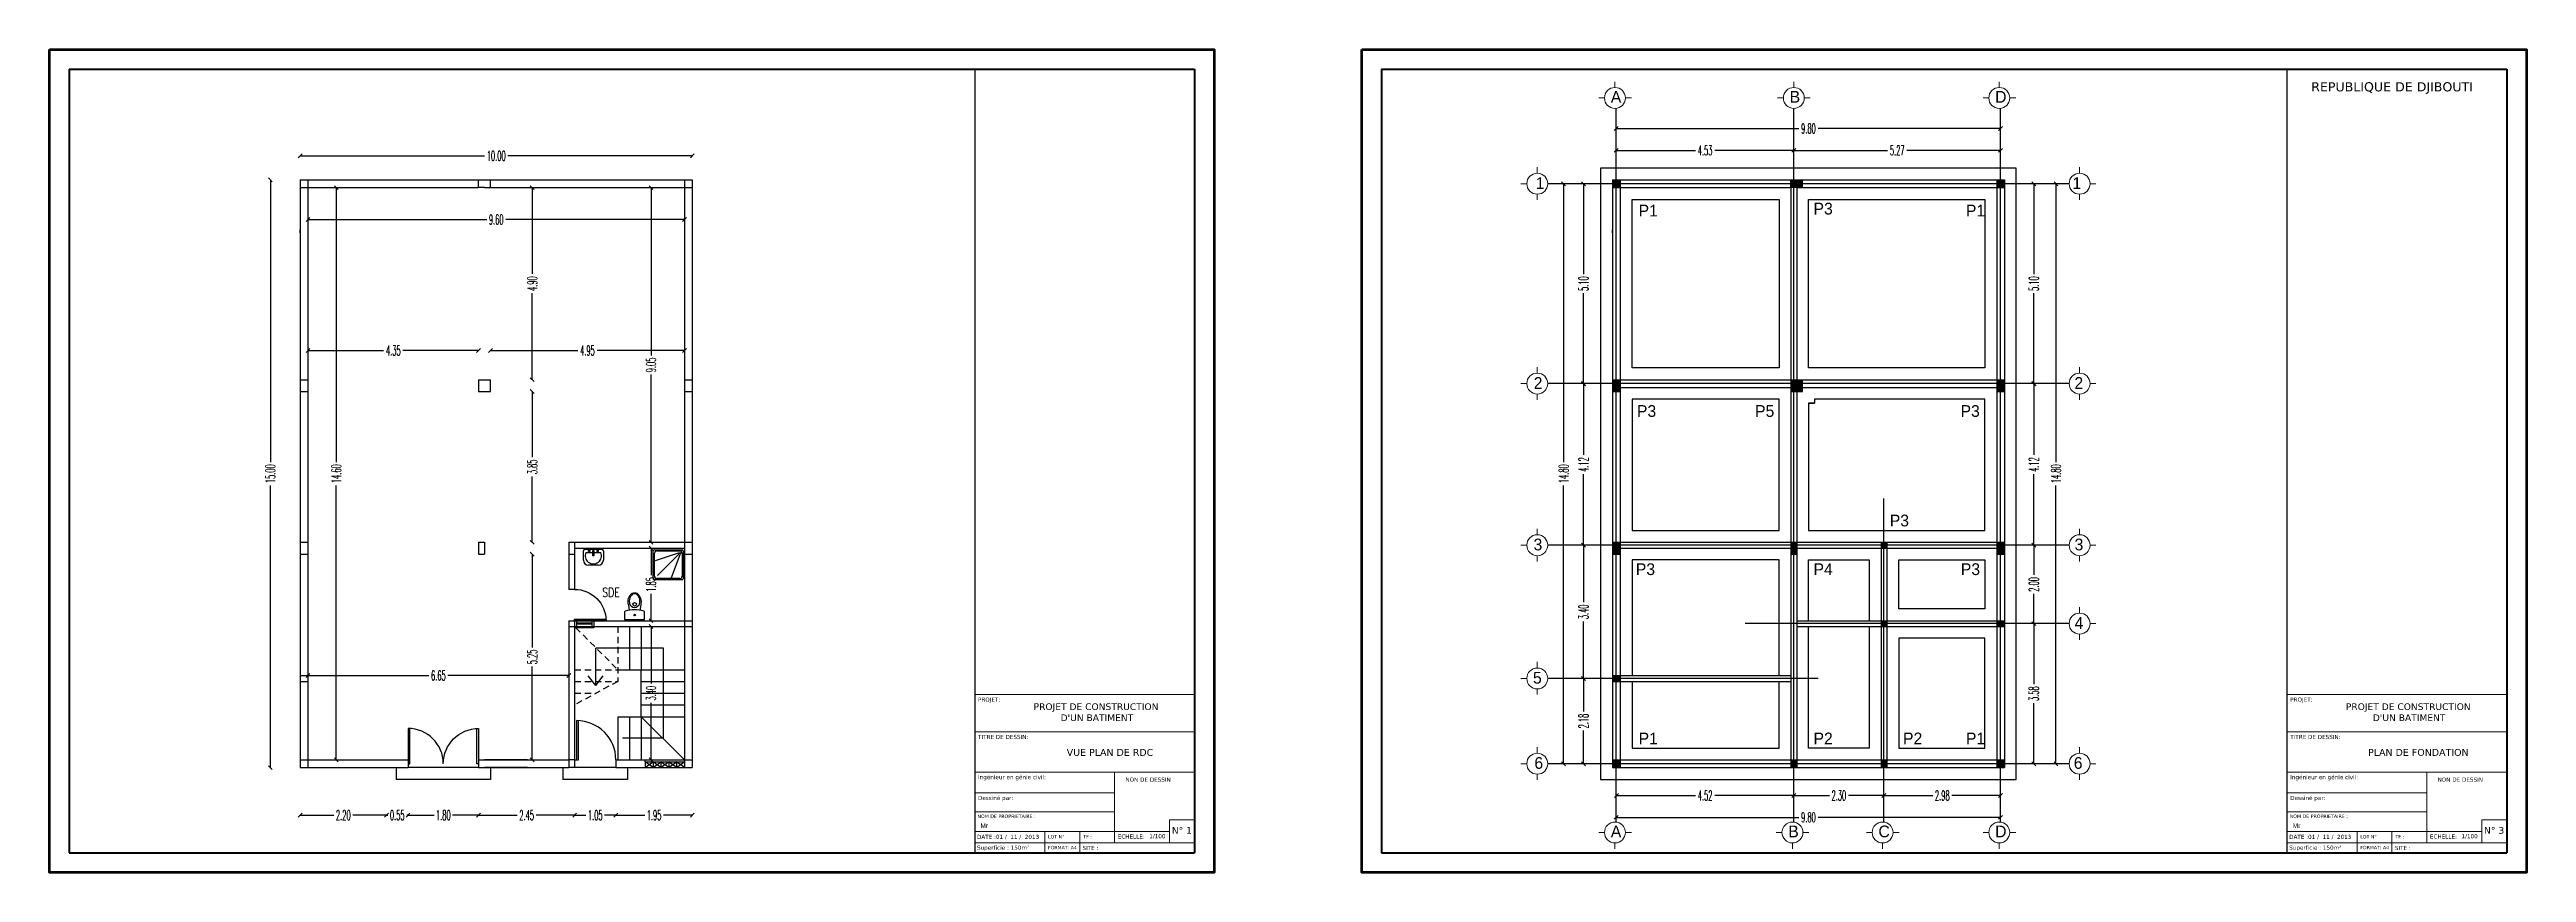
# Model space of a CAD drawing. Extents: x -110 to 3211, y -163 to 893.
# Drawn here: x 156.2 to 219.3, y 50.4 to 71.4 of the extents above; entities that cross this region are included whole.
import ezdxf

# ---------------------------------------------------------------- set-up
doc = ezdxf.new("R2010")
doc.units = 0
doc.header["$LTSCALE"] = 0.8
doc.header["$MEASUREMENT"] = 0
doc.linetypes.add('DASHED', pattern=[0.75, 0.5, -0.25])
doc.linetypes.add('JIS_02_1.0', pattern=[2, 1, -1])
doc.layers.get('0').update_dxf_attribs({"color": 5, "linetype": 'CONTINUOUS'})
doc.layers.get('DEFPOINTS').update_dxf_attribs({"linetype": 'CONTINUOUS'})
doc.layers.add('Axe poteau & poutres', color=252, linetype='JIS_02_1.0', lineweight=13)
for name, color, linetype in [('COMBLDG', 7, 'CONTINUOUS'), ('DOOR', 3, 'CONTINUOUS'), ('DRAIN', 2, 'CONTINUOUS'), ('PIPE', 50, 'CONTINUOUS'), ('POWER', 5, 'CONTINUOUS'), ('STR', 5, 'CONTINUOUS'), ('TEX', 31, 'CONTINUOUS'), ('TEXT', 200, 'CONTINUOUS'), ('WALL', 6, 'CONTINUOUS'), ('WIN-PLN', 5, 'CONTINUOUS')]:
    doc.layers.add(name, color=color, linetype=linetype)
doc.styles.add('AYMAN-S', font='romant.shx', dxfattribs={"width": 0.7, "height": 0.15})
doc.styles.add('AYMOONY', font='romant.shx', dxfattribs={"width": 0.5})
doc.styles.add('ROMANT', font='ROMANC.SHX', dxfattribs={"width": 0.75})
doc.dimstyles.new('AYMAN-SIT', dxfattribs={"dimtxt": 0.25, "dimasz": 0.08, "dimexe": 0.18, "dimexo": 0.06, "dimgap": 0.05, "dimtad": 0, "dimzin": 1, "dimdsep": 46, "dimtxsty": 'AYMAN-S', "dimblk1": 'OBLIQUE', "dimblk2": 'OBLIQUE', "dimsah": 1, "dimcen": 0.09, "dimse1": 1, "dimse2": 1, "dimclrd": 256, "dimclre": 256, "dimclrt": 200, "dimadec": 0, "dimazin": 0, "dimtfac": 1, "dimtdec": 4, "dimtix": 1, "dimtmove": 0, "dimatfit": 3, "dimldrblk": 'OBLIQUE', "dimfxl": 1, "dimtolj": 1, "dimtzin": 0, "dimarcsym": 0})

msp = doc.modelspace()

# ---------------------------------------------------------------- texts
at = {"layer": 'Axe poteau & poutres', "color": 7, "linetype": 'ByBlock', "ltscale": 0.3, "char_height": 0.3, "width": 0.25992}
for s, insert, attachment_point in [('A', (195.968, 70.004), 7), ('B', (200.529, 70.004), 7), ('D', (205.768, 70.004), 7), ('1', (194.052, 67.801), 7), ('1', (207.965, 67.801), 9), ('P1', (196.678, 67.4), 1), ('P3', (201.138, 67.45), 1), ('P1', (205.024, 67.4), 1), ('2', (194.003, 62.701), 7), ('2', (208.014, 62.701), 9), ('P3', (196.635, 62.286), 1), ('P5', (199.647, 62.286), 1), ('P3', (204.887, 62.286), 1), ('P3', (203.082, 59.492), 1), ('3', (193.999, 58.576), 7), ('3', (208.018, 58.576), 9), ('P3', (196.606, 58.25), 1), ('P4', (201.138, 58.25), 1), ('P3', (204.894, 58.25), 1), ('4', (208.018, 56.576), 9), ('5', (193.983, 55.176), 7), ('P1', (196.678, 53.931), 1), ('P2', (201.138, 53.931), 1), ('P2', (203.42, 53.931), 1), ('P1', (205.024, 53.931), 1), ('6', (194.02, 53.001), 7), ('6', (207.997, 53.001), 9), ('A', (195.968, 51.559), 1), ('B', (200.494, 51.559), 1), ('C', (202.793, 51.559), 1), ('D', (205.768, 51.559), 1)]:
    msp.add_mtext(s, dxfattribs=dict(at, insert=insert, attachment_point=attachment_point))
at = {"layer": 'COMBLDG', "color": 7, "lineweight": 9, "attachment_point": 1}
for s, insert, char_height, width in [('\\pi1.6214;{\\fVerdana|b0|i0|c0|p34;REPUBLIQUE DE DJIBOUTI}', (212.207, 70.526, -0.623), 0.23381, 7.52173), ('{\\fVerdana|b0|i0|c0|p34;\\C55;PROJET:}', (179.831, 54.825, -0.147), 0.10489, 11.75043), ("\\pi1.5704;{\\fVerdana|b0|i0|c0|p34;PROJET DE CONSTRUCTION \\P\\pi2.259;D'UN BATIMENT }", (179.679, 54.677, 0.603), 0.16932, 6.38547), ('{\\fVerdana|b0|i0|c0|p34;\\C55;PROJET:}', (213.293, 54.825, -0.147), 0.10489, 11.75043), ("\\pi1.5704;{\\fVerdana|b0|i0|c0|p34;PROJET DE CONSTRUCTION \\P\\pi2.259;D'UN BATIMENT }", (213.141, 54.677, 0.603), 0.16932, 6.38547), ('{\\fVerdana|b0|i0|c0|p34;\\C55;TITRE DE DESSIN:}', (179.831, 53.872, -0.147), 0.10489, 11.75043), ('{\\fVerdana|b0|i0|c0|p34;\\C55;TITRE DE DESSIN:}', (213.293, 53.872, -0.147), 0.10489, 11.75043), ('{\\fVerdana|b0|i0|c0|p34;VUE PLAN DE RDC }', (182.093, 53.513, -0.663), 0.17573, 5.65342), ('{\\fVerdana|b0|i0|c0|p34;PLAN DE FONDATION}', (215.279, 53.513, -0.663), 0.17573, 5.65342), ('{\\fVerdana|b0|i0|c0|p34;\\C55;Ingénieur en génie civil:}', (179.831, 52.846, -0.147), 0.10489, 11.75043), ('{\\fVerdana|b0|i0|c0|p34;NON DE DESSIN}', (183.59, 52.783, -0.478), 0.10489, 11.75043), ('{\\fVerdana|b0|i0|c0|p34;\\C55;Ingénieur en génie civil:}', (213.293, 52.846, -0.147), 0.10489, 11.75043), ('{\\fVerdana|b0|i0|c0|p34;NON DE DESSIN}', (217.052, 52.783, -0.478), 0.10489, 11.75043), ('{\\fVerdana|b0|i0|c0|p34;\\C55;NOM DE PROPRIETAIRE :}', (179.818, 51.84, -0.094), 0.08772, 9.82617), ('{\\fVerdana|b0|i0|c0|p34;\\C55;Dessiné par:}', (179.831, 52.315, -0.323), 0.10489, 11.75043), ('{\\fVerdana|b0|i0|c0|p34;\\C55;NOM DE PROPRIETAIRE :}', (213.281, 51.84, -0.094), 0.08772, 9.82617), ('{\\fVerdana|b0|i0|c0|p34;\\C55;Dessiné par:}', (213.293, 52.315, -0.323), 0.10489, 11.75043), ('{\\fVerdana|b0|i0|c0|p34;DATE :01 /  11 /  2013}', (179.805, 51.323, -0.323), 0.10489, 11.75043), ('{\\fArial|b0|i0|c0|p34; \\fColonna MT|b0|i0|c0|p82; \\H1.143x;Mr }', (179.814, 51.614, -0.176), 0.10489, 11.75043), ('{\\fVerdana|b0|i0|c0|p34;LOT N° }', (181.617, 51.315, -0.228), 0.08651, 9.69138), ('{\\fVerdana|b0|i0|c0|p34;TF : }', (182.516, 51.315, -0.267), 0.08651, 9.69138), ('{\\fVerdana|b0|i0|c0|p34;ECHELLE:}', (183.394, 51.333, -0.668), 0.10489, 11.75043), ('{\\fVerdana|b0|i0|c0|p34;1/100}', (184.198, 51.34, -0.565), 0.10489, 11.75043), ('{\\fVerdana|b0|i0|c0|p34;N° 1}', (184.774, 51.52, -0.12), 0.1704, 19.08879), ('{\\fVerdana|b0|i0|c0|p34;DATE :01 /  11 /  2013}', (213.267, 51.323, -0.323), 0.10489, 11.75043), ('{\\fArial|b0|i0|c0|p34; \\fColonna MT|b0|i0|c0|p82; \\H1.143x;Mr }', (213.277, 51.614, -0.176), 0.10489, 11.75043), ('{\\fVerdana|b0|i0|c0|p34;LOT N° }', (215.08, 51.315, -0.228), 0.08651, 9.69138), ('{\\fVerdana|b0|i0|c0|p34;TF : }', (215.978, 51.315, -0.267), 0.08651, 9.69138), ('{\\fVerdana|b0|i0|c0|p34;ECHELLE:}', (216.856, 51.333, -0.668), 0.10489, 11.75043), ('{\\fVerdana|b0|i0|c0|p34;1/100}', (217.66, 51.34, -0.565), 0.10489, 11.75043), ('{\\fVerdana|b0|i0|c0|p34;N° 3}', (218.236, 51.52, -0.12), 0.1704, 19.08879), ('{\\fVerdana|b0|i0|c0|p34;Superficie : 150m²}', (179.805, 51.048, -0.32), 0.10489, 11.75043), ('{\\fVerdana|b0|i0|c0|p34;FORMAT: A4}', (181.617, 51.041, -0.264), 0.08651, 9.69138), ('{\\fVerdana|b0|i0|c0|p34;SITE : }', (182.498, 51.038, -0.323), 0.10489, 11.75043), ('{\\fVerdana|b0|i0|c0|p34;Superficie : 150m²}', (213.267, 51.048, -0.32), 0.10489, 11.75043), ('{\\fVerdana|b0|i0|c0|p34;FORMAT: A4}', (215.08, 51.041, -0.264), 0.08651, 9.69138), ('{\\fVerdana|b0|i0|c0|p34;SITE : }', (215.961, 51.038, -0.323), 0.10489, 11.75043)]:
    msp.add_mtext(s, dxfattribs=dict(at, insert=insert, char_height=char_height, width=width))
at = {"layer": 'TEXT', "color": 7, "ltscale": 61, "style": 'ROMANT', "width": 0.75}
msp.add_text('SDE', height=0.2334, dxfattribs=at).set_placement((170.25, 57.391))

# ---------------------------------------------------------------- blocks, each defined once
blk = doc.blocks.new('_OBLIQUE')
at = {"color": 0, "linetype": 'ByBlock'}
blk.add_line((-0.5, -0.5), (0.5, 0.5), dxfattribs=at)
blk = doc.blocks.new('*D125')
at = {"layer": 'DEFPOINTS', "color": 0, "ltscale": 0.8, "transparency": 16777216}
for p in [(162.696, 67.836), (163.468, 67.836), (162.696, 53.236)]:
    blk.add_point(p, dxfattribs=at)
at = {"layer": 'PIPE', "color": 7, "lineweight": -2, "ltscale": 0.8, "transparency": 16777216}
for p, q in [((163.468, 67.836), (163.468, 60.833)), ((163.468, 53.236), (163.468, 60.239))]:
    blk.add_line(p, q, dxfattribs=at)
at = {"layer": 'PIPE', "color": 7, "lineweight": -2, "ltscale": 0.8, "transparency": 16777216, "xscale": 0.1, "yscale": 0.1, "zscale": 0.1}
for p, rotation in [((163.468, 67.836), 90), ((163.468, 53.236), 270)]:
    blk.add_blockref('_OBLIQUE', p, dxfattribs=dict(at, rotation=rotation))
at = {"layer": 'PIPE', "color": 7, "ltscale": 0.8, "transparency": 16777216, "insert": (163.468, 60.536), "char_height": 0.25, "attachment_point": 5, "rotation": 90, "style": 'AYMOONY'}
blk.add_mtext('\\A1;14.60', dxfattribs=at)
blk = doc.blocks.new('*D126')
at = {"layer": 'DEFPOINTS', "color": 0, "ltscale": 0.8, "transparency": 16777216}
for p in [(161.786, 68.036), (162.546, 68.036), (162.546, 53.036)]:
    blk.add_point(p, dxfattribs=at)
at = {"layer": 'PIPE', "color": 7, "lineweight": -2, "ltscale": 0.8, "transparency": 16777216}
for p, q in [((161.786, 68.036), (161.786, 60.833)), ((161.786, 53.036), (161.786, 60.239))]:
    blk.add_line(p, q, dxfattribs=at)
at = {"layer": 'PIPE', "color": 7, "lineweight": -2, "ltscale": 0.8, "transparency": 16777216, "xscale": 0.1, "yscale": 0.1, "zscale": 0.1}
for p, rotation in [((161.786, 68.036), 90), ((161.786, 53.036), 270)]:
    blk.add_blockref('_OBLIQUE', p, dxfattribs=dict(at, rotation=rotation))
at = {"layer": 'PIPE', "color": 7, "ltscale": 0.8, "transparency": 16777216, "insert": (161.786, 60.536), "char_height": 0.25, "attachment_point": 5, "rotation": 90, "style": 'AYMOONY'}
blk.add_mtext('\\A1;15.00', dxfattribs=at)
blk = doc.blocks.new('*D127')
at = {"layer": 'DEFPOINTS', "color": 0, "ltscale": 0.8, "transparency": 16777216}
for p in [(172.546, 68.649), (162.546, 54.211), (172.546, 54.211)]:
    blk.add_point(p, dxfattribs=at)
at = {"layer": 'PIPE', "color": 7, "lineweight": -2, "ltscale": 0.8, "transparency": 16777216}
for p, q in [((162.546, 68.649), (167.249, 68.649)), ((172.546, 68.649), (167.843, 68.649))]:
    blk.add_line(p, q, dxfattribs=at)
at = {"layer": 'PIPE', "color": 7, "lineweight": -2, "ltscale": 0.8, "transparency": 16777216, "xscale": 0.1, "yscale": 0.1, "zscale": 0.1, "rotation": 180}
blk.add_blockref('_OBLIQUE', (162.546, 68.649), dxfattribs=at)
at = {"layer": 'PIPE', "color": 7, "lineweight": -2, "ltscale": 0.8, "transparency": 16777216, "xscale": 0.1, "yscale": 0.1, "zscale": 0.1}
blk.add_blockref('_OBLIQUE', (172.546, 68.649), dxfattribs=at)
at = {"layer": 'PIPE', "color": 7, "ltscale": 0.8, "transparency": 16777216, "insert": (167.546, 68.649), "char_height": 0.25, "attachment_point": 5, "style": 'AYMOONY'}
blk.add_mtext('\\A1;10.00', dxfattribs=at)
blk = doc.blocks.new('*D128')
at = {"layer": 'DEFPOINTS', "color": 0, "ltscale": 0.8, "transparency": 16777216}
for p in [(162.746, 67.022), (172.346, 67.022), (172.346, 67.022)]:
    blk.add_point(p, dxfattribs=at)
at = {"layer": 'PIPE', "color": 7, "lineweight": -2, "ltscale": 0.8, "transparency": 16777216}
for p, q in [((162.746, 67.022), (167.303, 67.022)), ((172.346, 67.022), (167.79, 67.022))]:
    blk.add_line(p, q, dxfattribs=at)
at = {"layer": 'PIPE', "color": 7, "lineweight": -2, "ltscale": 0.8, "transparency": 16777216, "xscale": 0.1, "yscale": 0.1, "zscale": 0.1, "rotation": 180}
blk.add_blockref('_OBLIQUE', (162.746, 67.022), dxfattribs=at)
at = {"layer": 'PIPE', "color": 7, "lineweight": -2, "ltscale": 0.8, "transparency": 16777216, "xscale": 0.1, "yscale": 0.1, "zscale": 0.1}
blk.add_blockref('_OBLIQUE', (172.346, 67.022), dxfattribs=at)
at = {"layer": 'PIPE', "color": 7, "ltscale": 0.8, "transparency": 16777216, "insert": (167.546, 67.022), "char_height": 0.25, "attachment_point": 5, "style": 'AYMOONY'}
blk.add_mtext('\\A1;9.60', dxfattribs=at)
blk = doc.blocks.new('*D129')
at = {"layer": 'DEFPOINTS', "color": 0, "ltscale": 0.8, "transparency": 16777216}
for p in [(171.493, 67.836), (172.283, 67.836), (172.396, 58.786)]:
    blk.add_point(p, dxfattribs=at)
at = {"layer": 'PIPE', "color": 7, "lineweight": -2, "ltscale": 0.8, "transparency": 16777216}
for p, q in [((171.493, 67.836), (171.493, 63.555)), ((171.493, 58.786), (171.493, 63.068))]:
    blk.add_line(p, q, dxfattribs=at)
at = {"layer": 'PIPE', "color": 7, "lineweight": -2, "ltscale": 0.8, "transparency": 16777216, "xscale": 0.1, "yscale": 0.1, "zscale": 0.1}
for p, rotation in [((171.493, 67.836), 90), ((171.493, 58.786), 270)]:
    blk.add_blockref('_OBLIQUE', p, dxfattribs=dict(at, rotation=rotation))
at = {"layer": 'PIPE', "color": 7, "ltscale": 0.8, "transparency": 16777216, "insert": (171.493, 63.311), "char_height": 0.25, "attachment_point": 5, "rotation": 90, "style": 'AYMOONY'}
blk.add_mtext('\\A1;9.05', dxfattribs=at)
blk = doc.blocks.new('D')
at = {"layer": 'DOOR', "color": 3}
for p, q in [((0, 1), (0, 0)), ((0.05, 0), (0.05, 0.999)), ((0, 0), (0.05, 0))]:
    blk.add_line(p, q, dxfattribs=at)
blk.add_arc((0, 0), 1, 0, 90, dxfattribs=at)
blk = doc.blocks.new('*D130')
at = {"layer": 'DEFPOINTS', "color": 0, "ltscale": 0.8, "transparency": 16777216}
for p in [(171.48, 58.636), (171.493, 56.786), (171.541, 56.786)]:
    blk.add_point(p, dxfattribs=at)
at = {"layer": 'PIPE', "color": 7, "lineweight": -2, "ltscale": 0.8, "transparency": 16777216}
for p, q in [((171.493, 58.636), (171.493, 57.949)), ((171.493, 56.786), (171.493, 57.474))]:
    blk.add_line(p, q, dxfattribs=at)
at = {"layer": 'PIPE', "color": 7, "lineweight": -2, "ltscale": 0.8, "transparency": 16777216, "xscale": 0.1, "yscale": 0.1, "zscale": 0.1}
for p, rotation in [((171.493, 58.636), 90), ((171.493, 56.786), 270)]:
    blk.add_blockref('_OBLIQUE', p, dxfattribs=dict(at, rotation=rotation))
at = {"layer": 'PIPE', "color": 7, "ltscale": 0.8, "transparency": 16777216, "insert": (171.493, 57.711), "char_height": 0.25, "attachment_point": 5, "rotation": 90, "style": 'AYMOONY'}
blk.add_mtext('\\A1;1.85', dxfattribs=at)
blk = doc.blocks.new('*D131')
at = {"layer": 'DEFPOINTS', "color": 0, "ltscale": 0.8, "transparency": 16777216}
for p in [(171.296, 56.636), (171.493, 56.636), (171.296, 53.236)]:
    blk.add_point(p, dxfattribs=at)
at = {"layer": 'PIPE', "color": 7, "lineweight": -2, "ltscale": 0.8, "transparency": 16777216}
for p, q in [((171.493, 56.636), (171.493, 55.18)), ((171.493, 53.236), (171.493, 54.693))]:
    blk.add_line(p, q, dxfattribs=at)
at = {"layer": 'PIPE', "color": 7, "lineweight": -2, "ltscale": 0.8, "transparency": 16777216, "xscale": 0.1, "yscale": 0.1, "zscale": 0.1}
for p, rotation in [((171.493, 56.636), 90), ((171.493, 53.236), 270)]:
    blk.add_blockref('_OBLIQUE', p, dxfattribs=dict(at, rotation=rotation))
at = {"layer": 'PIPE', "color": 7, "ltscale": 0.8, "transparency": 16777216, "insert": (171.493, 54.936), "char_height": 0.25, "attachment_point": 5, "rotation": 90, "style": 'AYMOONY'}
blk.add_mtext('\\A1;3.40', dxfattribs=at)
blk = doc.blocks.new('*D132')
at = {"layer": 'DEFPOINTS', "color": 0, "ltscale": 0.8, "transparency": 16777216}
for p in [(162.746, 55.386), (169.396, 55.386), (169.396, 55.386)]:
    blk.add_point(p, dxfattribs=at)
at = {"layer": 'PIPE', "color": 7, "lineweight": -2, "ltscale": 0.8, "transparency": 16777216}
for p, q in [((162.746, 55.386), (165.828, 55.386)), ((169.396, 55.386), (166.315, 55.386))]:
    blk.add_line(p, q, dxfattribs=at)
at = {"layer": 'PIPE', "color": 7, "lineweight": -2, "ltscale": 0.8, "transparency": 16777216, "xscale": 0.1, "yscale": 0.1, "zscale": 0.1, "rotation": 180}
blk.add_blockref('_OBLIQUE', (162.746, 55.386), dxfattribs=at)
at = {"layer": 'PIPE', "color": 7, "lineweight": -2, "ltscale": 0.8, "transparency": 16777216, "xscale": 0.1, "yscale": 0.1, "zscale": 0.1}
blk.add_blockref('_OBLIQUE', (169.396, 55.386), dxfattribs=at)
at = {"layer": 'PIPE', "color": 7, "ltscale": 0.8, "transparency": 16777216, "insert": (166.071, 55.386), "char_height": 0.25, "attachment_point": 5, "style": 'AYMOONY'}
blk.add_mtext('\\A1;6.65', dxfattribs=at)
blk = doc.blocks.new('*D133')
at = {"layer": 'DEFPOINTS', "color": 0, "ltscale": 0.8, "transparency": 16777216}
for p in [(162.546, 53.036), (164.746, 53.036), (164.746, 51.822)]:
    blk.add_point(p, dxfattribs=at)
at = {"layer": 'PIPE', "color": 7, "lineweight": -2, "ltscale": 0.8, "transparency": 16777216}
for p, q in [((162.546, 51.822), (163.403, 51.822)), ((164.746, 51.822), (163.89, 51.822))]:
    blk.add_line(p, q, dxfattribs=at)
at = {"layer": 'PIPE', "color": 7, "lineweight": -2, "ltscale": 0.8, "transparency": 16777216, "xscale": 0.1, "yscale": 0.1, "zscale": 0.1, "rotation": 180}
blk.add_blockref('_OBLIQUE', (162.546, 51.822), dxfattribs=at)
at = {"layer": 'PIPE', "color": 7, "lineweight": -2, "ltscale": 0.8, "transparency": 16777216, "xscale": 0.1, "yscale": 0.1, "zscale": 0.1}
blk.add_blockref('_OBLIQUE', (164.746, 51.822), dxfattribs=at)
at = {"layer": 'PIPE', "color": 7, "ltscale": 0.8, "transparency": 16777216, "insert": (163.646, 51.822), "char_height": 0.25, "attachment_point": 5, "style": 'AYMOONY'}
blk.add_mtext('\\A1;2.20', dxfattribs=at)
blk = doc.blocks.new('*D134')
at = {"layer": 'DEFPOINTS', "color": 0, "ltscale": 0.8, "transparency": 16777216}
for p in [(165.297, 53.036), (167.097, 53.036), (167.097, 51.822)]:
    blk.add_point(p, dxfattribs=at)
at = {"layer": 'PIPE', "color": 7, "lineweight": -2, "ltscale": 0.8, "transparency": 16777216}
for p, q in [((165.297, 51.822), (165.96, 51.822)), ((167.097, 51.822), (166.435, 51.822))]:
    blk.add_line(p, q, dxfattribs=at)
at = {"layer": 'PIPE', "color": 7, "lineweight": -2, "ltscale": 0.8, "transparency": 16777216, "xscale": 0.1, "yscale": 0.1, "zscale": 0.1, "rotation": 180}
blk.add_blockref('_OBLIQUE', (165.297, 51.822), dxfattribs=at)
at = {"layer": 'PIPE', "color": 7, "lineweight": -2, "ltscale": 0.8, "transparency": 16777216, "xscale": 0.1, "yscale": 0.1, "zscale": 0.1}
blk.add_blockref('_OBLIQUE', (167.097, 51.822), dxfattribs=at)
at = {"layer": 'PIPE', "color": 7, "ltscale": 0.8, "transparency": 16777216, "insert": (166.197, 51.822), "char_height": 0.25, "attachment_point": 5, "style": 'AYMOONY'}
blk.add_mtext('\\A1;1.80', dxfattribs=at)
blk = doc.blocks.new('*D135')
at = {"layer": 'DEFPOINTS', "color": 0, "ltscale": 0.8, "transparency": 16777216}
for p in [(167.097, 53.036), (169.546, 53.036), (169.546, 51.822)]:
    blk.add_point(p, dxfattribs=at)
at = {"layer": 'PIPE', "color": 7, "lineweight": -2, "ltscale": 0.8, "transparency": 16777216}
for p, q in [((167.097, 51.822), (168.078, 51.822)), ((169.546, 51.822), (168.565, 51.822))]:
    blk.add_line(p, q, dxfattribs=at)
at = {"layer": 'PIPE', "color": 7, "lineweight": -2, "ltscale": 0.8, "transparency": 16777216, "xscale": 0.1, "yscale": 0.1, "zscale": 0.1, "rotation": 180}
blk.add_blockref('_OBLIQUE', (167.097, 51.822), dxfattribs=at)
at = {"layer": 'PIPE', "color": 7, "lineweight": -2, "ltscale": 0.8, "transparency": 16777216, "xscale": 0.1, "yscale": 0.1, "zscale": 0.1}
blk.add_blockref('_OBLIQUE', (169.546, 51.822), dxfattribs=at)
at = {"layer": 'PIPE', "color": 7, "ltscale": 0.8, "transparency": 16777216, "insert": (168.322, 51.822), "char_height": 0.25, "attachment_point": 5, "style": 'AYMOONY'}
blk.add_mtext('\\A1;2.45', dxfattribs=at)
blk = doc.blocks.new('*D136')
at = {"layer": 'DEFPOINTS', "color": 0, "ltscale": 0.8, "transparency": 16777216}
for p in [(169.546, 53.036), (170.596, 53.036), (170.596, 51.822)]:
    blk.add_point(p, dxfattribs=at)
at = {"layer": 'PIPE', "color": 7, "lineweight": -2, "ltscale": 0.8, "transparency": 16777216}
for p, q in [((169.546, 51.822), (169.834, 51.822)), ((170.596, 51.822), (170.309, 51.822))]:
    blk.add_line(p, q, dxfattribs=at)
at = {"layer": 'PIPE', "color": 7, "lineweight": -2, "ltscale": 0.8, "transparency": 16777216, "xscale": 0.1, "yscale": 0.1, "zscale": 0.1, "rotation": 180}
blk.add_blockref('_OBLIQUE', (169.546, 51.822), dxfattribs=at)
at = {"layer": 'PIPE', "color": 7, "lineweight": -2, "ltscale": 0.8, "transparency": 16777216, "xscale": 0.1, "yscale": 0.1, "zscale": 0.1}
blk.add_blockref('_OBLIQUE', (170.596, 51.822), dxfattribs=at)
at = {"layer": 'PIPE', "color": 7, "ltscale": 0.8, "transparency": 16777216, "insert": (170.071, 51.822), "char_height": 0.25, "attachment_point": 5, "style": 'AYMOONY'}
blk.add_mtext('\\A1;1.05', dxfattribs=at)
blk = doc.blocks.new('*D137')
at = {"layer": 'DEFPOINTS', "color": 0, "ltscale": 0.8, "transparency": 16777216}
for p in [(170.596, 53.036), (172.546, 53.036), (172.546, 51.822)]:
    blk.add_point(p, dxfattribs=at)
at = {"layer": 'PIPE', "color": 7, "lineweight": -2, "ltscale": 0.8, "transparency": 16777216}
for p, q in [((170.596, 51.822), (171.334, 51.822)), ((172.546, 51.822), (171.809, 51.822))]:
    blk.add_line(p, q, dxfattribs=at)
at = {"layer": 'PIPE', "color": 7, "lineweight": -2, "ltscale": 0.8, "transparency": 16777216, "xscale": 0.1, "yscale": 0.1, "zscale": 0.1, "rotation": 180}
blk.add_blockref('_OBLIQUE', (170.596, 51.822), dxfattribs=at)
at = {"layer": 'PIPE', "color": 7, "lineweight": -2, "ltscale": 0.8, "transparency": 16777216, "xscale": 0.1, "yscale": 0.1, "zscale": 0.1}
blk.add_blockref('_OBLIQUE', (172.546, 51.822), dxfattribs=at)
at = {"layer": 'PIPE', "color": 7, "ltscale": 0.8, "transparency": 16777216, "insert": (171.571, 51.822), "char_height": 0.25, "attachment_point": 5, "style": 'AYMOONY'}
blk.add_mtext('\\A1;1.95', dxfattribs=at)
blk = doc.blocks.new('*D138')
at = {"layer": 'DEFPOINTS', "color": 0, "ltscale": 0.8, "transparency": 16777216}
for p in [(164.746, 53.036), (165.297, 53.036), (165.297, 51.822)]:
    blk.add_point(p, dxfattribs=at)
at = {"layer": 'PIPE', "color": 7, "lineweight": -2, "ltscale": 0.8, "transparency": 16777216}
for p, q in [((164.746, 51.822), (164.646, 51.822)), ((164.746, 51.822), (164.778, 51.822)), ((165.297, 51.822), (165.265, 51.822)), ((165.297, 51.822), (165.397, 51.822))]:
    blk.add_line(p, q, dxfattribs=at)
at = {"layer": 'PIPE', "color": 7, "lineweight": -2, "ltscale": 0.8, "transparency": 16777216, "xscale": 0.1, "yscale": 0.1, "zscale": 0.1}
blk.add_blockref('_OBLIQUE', (164.746, 51.822), dxfattribs=at)
at = {"layer": 'PIPE', "color": 7, "lineweight": -2, "ltscale": 0.8, "transparency": 16777216, "xscale": 0.1, "yscale": 0.1, "zscale": 0.1, "rotation": 180}
blk.add_blockref('_OBLIQUE', (165.297, 51.822), dxfattribs=at)
at = {"layer": 'PIPE', "color": 7, "ltscale": 0.8, "transparency": 16777216, "insert": (165.022, 51.822), "char_height": 0.25, "attachment_point": 5, "style": 'AYMOONY'}
blk.add_mtext('\\A1;0.55', dxfattribs=at)
blk = doc.blocks.new('*D139')
at = {"layer": 'DEFPOINTS', "color": 0, "ltscale": 0.8, "transparency": 16777216}
for p in [(172.346, 63.679), (167.397, 62.936), (172.346, 62.936)]:
    blk.add_point(p, dxfattribs=at)
at = {"layer": 'PIPE', "color": 7, "lineweight": -2, "ltscale": 0.8, "transparency": 16777216}
for p, q in [((167.397, 63.679), (169.625, 63.679)), ((172.346, 63.679), (170.118, 63.679))]:
    blk.add_line(p, q, dxfattribs=at)
at = {"layer": 'PIPE', "color": 7, "lineweight": -2, "ltscale": 0.8, "transparency": 16777216, "xscale": 0.1, "yscale": 0.1, "zscale": 0.1, "rotation": 180}
blk.add_blockref('_OBLIQUE', (167.397, 63.679), dxfattribs=at)
at = {"layer": 'PIPE', "color": 7, "lineweight": -2, "ltscale": 0.8, "transparency": 16777216, "xscale": 0.1, "yscale": 0.1, "zscale": 0.1}
blk.add_blockref('_OBLIQUE', (172.346, 63.679), dxfattribs=at)
at = {"layer": 'PIPE', "color": 7, "ltscale": 0.8, "transparency": 16777216, "insert": (169.872, 63.679), "char_height": 0.25, "attachment_point": 5, "style": 'AYMOONY'}
blk.add_mtext('\\A1;4.95', dxfattribs=at)
blk = doc.blocks.new('*D140')
at = {"layer": 'DEFPOINTS', "color": 0, "ltscale": 0.8, "transparency": 16777216}
for p in [(162.746, 63.679), (162.746, 62.936), (167.097, 62.936)]:
    blk.add_point(p, dxfattribs=at)
at = {"layer": 'PIPE', "color": 7, "lineweight": -2, "ltscale": 0.8, "transparency": 16777216}
for p, q in [((162.746, 63.679), (164.675, 63.679)), ((167.097, 63.679), (165.168, 63.679))]:
    blk.add_line(p, q, dxfattribs=at)
at = {"layer": 'PIPE', "color": 7, "lineweight": -2, "ltscale": 0.8, "transparency": 16777216, "xscale": 0.1, "yscale": 0.1, "zscale": 0.1, "rotation": 180}
blk.add_blockref('_OBLIQUE', (162.746, 63.679), dxfattribs=at)
at = {"layer": 'PIPE', "color": 7, "lineweight": -2, "ltscale": 0.8, "transparency": 16777216, "xscale": 0.1, "yscale": 0.1, "zscale": 0.1}
blk.add_blockref('_OBLIQUE', (167.097, 63.679), dxfattribs=at)
at = {"layer": 'PIPE', "color": 7, "ltscale": 0.8, "transparency": 16777216, "insert": (164.922, 63.679), "char_height": 0.25, "attachment_point": 5, "style": 'AYMOONY'}
blk.add_mtext('\\A1;4.35', dxfattribs=at)
blk = doc.blocks.new('*D164')
at = {"layer": 'DEFPOINTS', "color": 0, "ltscale": 0.8, "transparency": 16777216}
for p in [(167.247, 67.836), (167.097, 62.936), (168.465, 62.936)]:
    blk.add_point(p, dxfattribs=at)
at = {"layer": 'PIPE', "color": 7, "lineweight": -2, "ltscale": 0.8, "transparency": 16777216}
for p, q in [((168.465, 67.836), (168.465, 65.633)), ((168.465, 62.936), (168.465, 65.14))]:
    blk.add_line(p, q, dxfattribs=at)
at = {"layer": 'PIPE', "color": 7, "lineweight": -2, "ltscale": 0.8, "transparency": 16777216, "xscale": 0.1, "yscale": 0.1, "zscale": 0.1}
for p, rotation in [((168.465, 67.836), 90), ((168.465, 62.936), 270)]:
    blk.add_blockref('_OBLIQUE', p, dxfattribs=dict(at, rotation=rotation))
at = {"layer": 'PIPE', "color": 7, "ltscale": 0.8, "transparency": 16777216, "insert": (168.465, 65.386), "char_height": 0.25, "attachment_point": 5, "rotation": 90, "style": 'AYMOONY'}
blk.add_mtext('\\A1;4.90', dxfattribs=at)
blk = doc.blocks.new('*D165')
at = {"layer": 'DEFPOINTS', "color": 0, "ltscale": 0.8, "transparency": 16777216}
for p in [(167.397, 62.636), (167.247, 58.786), (168.465, 58.786)]:
    blk.add_point(p, dxfattribs=at)
at = {"layer": 'PIPE', "color": 7, "lineweight": -2, "ltscale": 0.8, "transparency": 16777216}
for p, q in [((168.465, 62.636), (168.465, 60.955)), ((168.465, 58.786), (168.465, 60.468))]:
    blk.add_line(p, q, dxfattribs=at)
at = {"layer": 'PIPE', "color": 7, "lineweight": -2, "ltscale": 0.8, "transparency": 16777216, "xscale": 0.1, "yscale": 0.1, "zscale": 0.1}
for p, rotation in [((168.465, 62.636), 90), ((168.465, 58.786), 270)]:
    blk.add_blockref('_OBLIQUE', p, dxfattribs=dict(at, rotation=rotation))
at = {"layer": 'PIPE', "color": 7, "ltscale": 0.8, "transparency": 16777216, "insert": (168.465, 60.711), "char_height": 0.25, "attachment_point": 5, "rotation": 90, "style": 'AYMOONY'}
blk.add_mtext('\\A1;3.85', dxfattribs=at)
blk = doc.blocks.new('*D166')
at = {"layer": 'DEFPOINTS', "color": 0, "ltscale": 0.8, "transparency": 16777216}
for p in [(167.247, 58.486), (167.247, 53.236), (168.465, 53.236)]:
    blk.add_point(p, dxfattribs=at)
at = {"layer": 'PIPE', "color": 7, "lineweight": -2, "ltscale": 0.8, "transparency": 16777216}
for p, q in [((168.465, 58.486), (168.465, 56.105)), ((168.465, 53.236), (168.465, 55.618))]:
    blk.add_line(p, q, dxfattribs=at)
at = {"layer": 'PIPE', "color": 7, "lineweight": -2, "ltscale": 0.8, "transparency": 16777216, "xscale": 0.1, "yscale": 0.1, "zscale": 0.1}
for p, rotation in [((168.465, 58.486), 90), ((168.465, 53.236), 270)]:
    blk.add_blockref('_OBLIQUE', p, dxfattribs=dict(at, rotation=rotation))
at = {"layer": 'PIPE', "color": 7, "ltscale": 0.8, "transparency": 16777216, "insert": (168.465, 55.861), "char_height": 0.25, "attachment_point": 5, "rotation": 90, "style": 'AYMOONY'}
blk.add_mtext('\\A1;5.25', dxfattribs=at)
blk = doc.blocks.new('*D180')
at = {"layer": 'DEFPOINTS', "color": 0, "ltscale": 0.8, "transparency": 16777216}
for p in [(196.108, 68.336), (200.635, 68.787), (200.635, 68.336)]:
    blk.add_point(p, dxfattribs=at)
at = {"layer": 'PIPE', "color": 7, "lineweight": -2, "ltscale": 0.8, "transparency": 16777216}
for p, q in [((196.108, 68.787), (198.125, 68.787)), ((200.635, 68.787), (198.618, 68.787))]:
    blk.add_line(p, q, dxfattribs=at)
at = {"layer": 'PIPE', "color": 7, "lineweight": -2, "ltscale": 0.8, "transparency": 16777216, "xscale": 0.1, "yscale": 0.1, "zscale": 0.1, "rotation": 180}
blk.add_blockref('_OBLIQUE', (196.108, 68.787), dxfattribs=at)
at = {"layer": 'PIPE', "color": 7, "lineweight": -2, "ltscale": 0.8, "transparency": 16777216, "xscale": 0.1, "yscale": 0.1, "zscale": 0.1}
blk.add_blockref('_OBLIQUE', (200.635, 68.787), dxfattribs=at)
at = {"layer": 'PIPE', "color": 7, "ltscale": 0.8, "transparency": 16777216, "insert": (198.372, 68.787), "char_height": 0.25, "attachment_point": 5, "style": 'AYMOONY'}
blk.add_mtext('\\A1;4.53', dxfattribs=at)
blk = doc.blocks.new('*D181')
at = {"layer": 'DEFPOINTS', "color": 0, "ltscale": 0.8, "transparency": 16777216}
for p in [(200.635, 68.336), (205.908, 68.787), (205.908, 68.787)]:
    blk.add_point(p, dxfattribs=at)
at = {"layer": 'PIPE', "color": 7, "lineweight": -2, "ltscale": 0.8, "transparency": 16777216}
for p, q in [((200.635, 68.787), (203.028, 68.787)), ((205.908, 68.787), (203.515, 68.787))]:
    blk.add_line(p, q, dxfattribs=at)
at = {"layer": 'PIPE', "color": 7, "lineweight": -2, "ltscale": 0.8, "transparency": 16777216, "xscale": 0.1, "yscale": 0.1, "zscale": 0.1, "rotation": 180}
blk.add_blockref('_OBLIQUE', (200.635, 68.787), dxfattribs=at)
at = {"layer": 'PIPE', "color": 7, "lineweight": -2, "ltscale": 0.8, "transparency": 16777216, "xscale": 0.1, "yscale": 0.1, "zscale": 0.1}
blk.add_blockref('_OBLIQUE', (205.908, 68.787), dxfattribs=at)
at = {"layer": 'PIPE', "color": 7, "ltscale": 0.8, "transparency": 16777216, "insert": (203.272, 68.787), "char_height": 0.25, "attachment_point": 5, "style": 'AYMOONY'}
blk.add_mtext('\\A1;5.27', dxfattribs=at)
blk = doc.blocks.new('*D182')
at = {"layer": 'DEFPOINTS', "color": 0, "ltscale": 0.8, "transparency": 16777216}
for p in [(205.908, 69.344), (196.108, 68.336), (205.908, 68.336)]:
    blk.add_point(p, dxfattribs=at)
at = {"layer": 'PIPE', "color": 7, "lineweight": -2, "ltscale": 0.8, "transparency": 16777216}
for p, q in [((196.108, 69.344), (200.765, 69.344)), ((205.908, 69.344), (201.252, 69.344))]:
    blk.add_line(p, q, dxfattribs=at)
at = {"layer": 'PIPE', "color": 7, "lineweight": -2, "ltscale": 0.8, "transparency": 16777216, "xscale": 0.1, "yscale": 0.1, "zscale": 0.1, "rotation": 180}
blk.add_blockref('_OBLIQUE', (196.108, 69.344), dxfattribs=at)
at = {"layer": 'PIPE', "color": 7, "lineweight": -2, "ltscale": 0.8, "transparency": 16777216, "xscale": 0.1, "yscale": 0.1, "zscale": 0.1}
blk.add_blockref('_OBLIQUE', (205.908, 69.344), dxfattribs=at)
at = {"layer": 'PIPE', "color": 7, "ltscale": 0.8, "transparency": 16777216, "insert": (201.008, 69.344), "char_height": 0.25, "attachment_point": 5, "style": 'AYMOONY'}
blk.add_mtext('\\A1;9.80', dxfattribs=at)
blk = doc.blocks.new('*D183')
at = {"layer": 'DEFPOINTS', "color": 0, "ltscale": 0.8, "transparency": 16777216}
for p in [(196.108, 52.736), (205.908, 52.736), (205.908, 51.768)]:
    blk.add_point(p, dxfattribs=at)
at = {"layer": 'PIPE', "color": 7, "lineweight": -2, "ltscale": 0.8, "transparency": 16777216}
for p, q in [((196.108, 51.768), (200.765, 51.768)), ((205.908, 51.768), (201.252, 51.768))]:
    blk.add_line(p, q, dxfattribs=at)
at = {"layer": 'PIPE', "color": 7, "lineweight": -2, "ltscale": 0.8, "transparency": 16777216, "xscale": 0.1, "yscale": 0.1, "zscale": 0.1, "rotation": 180}
blk.add_blockref('_OBLIQUE', (196.108, 51.768), dxfattribs=at)
at = {"layer": 'PIPE', "color": 7, "lineweight": -2, "ltscale": 0.8, "transparency": 16777216, "xscale": 0.1, "yscale": 0.1, "zscale": 0.1}
blk.add_blockref('_OBLIQUE', (205.908, 51.768), dxfattribs=at)
at = {"layer": 'PIPE', "color": 7, "ltscale": 0.8, "transparency": 16777216, "insert": (201.008, 51.768), "char_height": 0.25, "attachment_point": 5, "style": 'AYMOONY'}
blk.add_mtext('\\A1;9.80', dxfattribs=at)
blk = doc.blocks.new('*D184')
at = {"layer": 'DEFPOINTS', "color": 0, "ltscale": 0.8, "transparency": 16777216}
for p in [(196.112, 52.746), (200.635, 52.736), (200.635, 52.327)]:
    blk.add_point(p, dxfattribs=at)
at = {"layer": 'PIPE', "color": 7, "lineweight": -2, "ltscale": 0.8, "transparency": 16777216}
for p, q in [((196.112, 52.327), (198.127, 52.327)), ((200.635, 52.327), (198.62, 52.327))]:
    blk.add_line(p, q, dxfattribs=at)
at = {"layer": 'PIPE', "color": 7, "lineweight": -2, "ltscale": 0.8, "transparency": 16777216, "xscale": 0.1, "yscale": 0.1, "zscale": 0.1, "rotation": 180}
blk.add_blockref('_OBLIQUE', (196.112, 52.327), dxfattribs=at)
at = {"layer": 'PIPE', "color": 7, "lineweight": -2, "ltscale": 0.8, "transparency": 16777216, "xscale": 0.1, "yscale": 0.1, "zscale": 0.1}
blk.add_blockref('_OBLIQUE', (200.635, 52.327), dxfattribs=at)
at = {"layer": 'PIPE', "color": 7, "ltscale": 0.8, "transparency": 16777216, "insert": (198.373, 52.327), "char_height": 0.25, "attachment_point": 5, "style": 'AYMOONY'}
blk.add_mtext('\\A1;4.52', dxfattribs=at)
blk = doc.blocks.new('*D185')
at = {"layer": 'DEFPOINTS', "color": 0, "ltscale": 0.8, "transparency": 16777216}
for p in [(200.635, 52.736), (202.933, 52.327), (202.933, 52.327)]:
    blk.add_point(p, dxfattribs=at)
at = {"layer": 'PIPE', "color": 7, "lineweight": -2, "ltscale": 0.8, "transparency": 16777216}
for p, q in [((200.635, 52.327), (201.541, 52.327)), ((202.933, 52.327), (202.027, 52.327))]:
    blk.add_line(p, q, dxfattribs=at)
at = {"layer": 'PIPE', "color": 7, "lineweight": -2, "ltscale": 0.8, "transparency": 16777216, "xscale": 0.1, "yscale": 0.1, "zscale": 0.1, "rotation": 180}
blk.add_blockref('_OBLIQUE', (200.635, 52.327), dxfattribs=at)
at = {"layer": 'PIPE', "color": 7, "lineweight": -2, "ltscale": 0.8, "transparency": 16777216, "xscale": 0.1, "yscale": 0.1, "zscale": 0.1}
blk.add_blockref('_OBLIQUE', (202.933, 52.327), dxfattribs=at)
at = {"layer": 'PIPE', "color": 7, "ltscale": 0.8, "transparency": 16777216, "insert": (201.784, 52.327), "char_height": 0.25, "attachment_point": 5, "style": 'AYMOONY'}
blk.add_mtext('\\A1;2.30', dxfattribs=at)
blk = doc.blocks.new('*D186')
at = {"layer": 'DEFPOINTS', "color": 0, "ltscale": 0.8, "transparency": 16777216}
for p in [(202.933, 52.327), (205.908, 52.327), (205.908, 52.327)]:
    blk.add_point(p, dxfattribs=at)
at = {"layer": 'PIPE', "color": 7, "lineweight": -2, "ltscale": 0.8, "transparency": 16777216}
for p, q in [((202.933, 52.327), (204.177, 52.327)), ((205.908, 52.327), (204.664, 52.327))]:
    blk.add_line(p, q, dxfattribs=at)
at = {"layer": 'PIPE', "color": 7, "lineweight": -2, "ltscale": 0.8, "transparency": 16777216, "xscale": 0.1, "yscale": 0.1, "zscale": 0.1, "rotation": 180}
blk.add_blockref('_OBLIQUE', (202.933, 52.327), dxfattribs=at)
at = {"layer": 'PIPE', "color": 7, "lineweight": -2, "ltscale": 0.8, "transparency": 16777216, "xscale": 0.1, "yscale": 0.1, "zscale": 0.1}
blk.add_blockref('_OBLIQUE', (205.908, 52.327), dxfattribs=at)
at = {"layer": 'PIPE', "color": 7, "ltscale": 0.8, "transparency": 16777216, "insert": (204.421, 52.327), "char_height": 0.25, "attachment_point": 5, "style": 'AYMOONY'}
blk.add_mtext('\\A1;2.98', dxfattribs=at)
blk = doc.blocks.new('*D187')
at = {"layer": 'DEFPOINTS', "color": 0, "ltscale": 0.8, "transparency": 16777216}
for p in [(195.709, 67.936), (194.765, 53.136), (196.009, 53.136)]:
    blk.add_point(p, dxfattribs=at)
at = {"layer": 'PIPE', "color": 7, "lineweight": -2, "ltscale": 0.8, "transparency": 16777216}
for p, q in [((194.765, 67.936), (194.765, 60.833)), ((194.765, 53.136), (194.765, 60.239))]:
    blk.add_line(p, q, dxfattribs=at)
at = {"layer": 'PIPE', "color": 7, "lineweight": -2, "ltscale": 0.8, "transparency": 16777216, "xscale": 0.1, "yscale": 0.1, "zscale": 0.1}
for p, rotation in [((194.765, 67.936), 90), ((194.765, 53.136), 270)]:
    blk.add_blockref('_OBLIQUE', p, dxfattribs=dict(at, rotation=rotation))
at = {"layer": 'PIPE', "color": 7, "ltscale": 0.8, "transparency": 16777216, "insert": (194.765, 60.536), "char_height": 0.25, "attachment_point": 5, "rotation": 90, "style": 'AYMOONY'}
blk.add_mtext('\\A1;14.80', dxfattribs=at)
blk = doc.blocks.new('*D188')
at = {"layer": 'DEFPOINTS', "color": 0, "ltscale": 0.8, "transparency": 16777216}
for p in [(195.709, 67.936), (195.272, 62.836), (195.709, 62.836)]:
    blk.add_point(p, dxfattribs=at)
at = {"layer": 'PIPE', "color": 7, "lineweight": -2, "ltscale": 0.8, "transparency": 16777216}
for p, q in [((195.272, 67.936), (195.272, 65.63)), ((195.272, 62.836), (195.272, 65.143))]:
    blk.add_line(p, q, dxfattribs=at)
at = {"layer": 'PIPE', "color": 7, "lineweight": -2, "ltscale": 0.8, "transparency": 16777216, "xscale": 0.1, "yscale": 0.1, "zscale": 0.1}
for p, rotation in [((195.272, 67.936), 90), ((195.272, 62.836), 270)]:
    blk.add_blockref('_OBLIQUE', p, dxfattribs=dict(at, rotation=rotation))
at = {"layer": 'PIPE', "color": 7, "ltscale": 0.8, "transparency": 16777216, "insert": (195.272, 65.386), "char_height": 0.25, "attachment_point": 5, "rotation": 90, "style": 'AYMOONY'}
blk.add_mtext('\\A1;5.10', dxfattribs=at)
blk = doc.blocks.new('*D189')
at = {"layer": 'DEFPOINTS', "color": 0, "ltscale": 0.8, "transparency": 16777216}
for p in [(195.709, 62.826), (195.272, 58.711), (195.272, 58.711)]:
    blk.add_point(p, dxfattribs=at)
at = {"layer": 'PIPE', "color": 7, "lineweight": -2, "ltscale": 0.8, "transparency": 16777216}
for p, q in [((195.272, 62.826), (195.272, 61.015)), ((195.272, 58.711), (195.272, 60.522))]:
    blk.add_line(p, q, dxfattribs=at)
at = {"layer": 'PIPE', "color": 7, "lineweight": -2, "ltscale": 0.8, "transparency": 16777216, "xscale": 0.1, "yscale": 0.1, "zscale": 0.1}
for p, rotation in [((195.272, 62.826), 90), ((195.272, 58.711), 270)]:
    blk.add_blockref('_OBLIQUE', p, dxfattribs=dict(at, rotation=rotation))
at = {"layer": 'PIPE', "color": 7, "ltscale": 0.8, "transparency": 16777216, "insert": (195.272, 60.769), "char_height": 0.25, "attachment_point": 5, "rotation": 90, "style": 'AYMOONY'}
blk.add_mtext('\\A1;4.12', dxfattribs=at)
blk = doc.blocks.new('*D190')
at = {"layer": 'DEFPOINTS', "color": 0, "ltscale": 0.8, "transparency": 16777216}
for p in [(195.272, 58.711), (195.272, 55.311), (195.272, 55.311)]:
    blk.add_point(p, dxfattribs=at)
at = {"layer": 'PIPE', "color": 7, "lineweight": -2, "ltscale": 0.8, "transparency": 16777216}
for p, q in [((195.272, 58.711), (195.272, 57.255)), ((195.272, 55.311), (195.272, 56.768))]:
    blk.add_line(p, q, dxfattribs=at)
at = {"layer": 'PIPE', "color": 7, "lineweight": -2, "ltscale": 0.8, "transparency": 16777216, "xscale": 0.1, "yscale": 0.1, "zscale": 0.1}
for p, rotation in [((195.272, 58.711), 90), ((195.272, 55.311), 270)]:
    blk.add_blockref('_OBLIQUE', p, dxfattribs=dict(at, rotation=rotation))
at = {"layer": 'PIPE', "color": 7, "ltscale": 0.8, "transparency": 16777216, "insert": (195.272, 57.011), "char_height": 0.25, "attachment_point": 5, "rotation": 90, "style": 'AYMOONY'}
blk.add_mtext('\\A1;3.40', dxfattribs=at)
blk = doc.blocks.new('*D191')
at = {"layer": 'DEFPOINTS', "color": 0, "ltscale": 0.8, "transparency": 16777216}
for p in [(195.272, 55.311), (195.272, 53.136), (195.272, 53.136)]:
    blk.add_point(p, dxfattribs=at)
at = {"layer": 'PIPE', "color": 7, "lineweight": -2, "ltscale": 0.8, "transparency": 16777216}
for p, q in [((195.272, 55.311), (195.272, 54.467)), ((195.272, 53.136), (195.272, 53.98))]:
    blk.add_line(p, q, dxfattribs=at)
at = {"layer": 'PIPE', "color": 7, "lineweight": -2, "ltscale": 0.8, "transparency": 16777216, "xscale": 0.1, "yscale": 0.1, "zscale": 0.1}
for p, rotation in [((195.272, 55.311), 90), ((195.272, 53.136), 270)]:
    blk.add_blockref('_OBLIQUE', p, dxfattribs=dict(at, rotation=rotation))
at = {"layer": 'PIPE', "color": 7, "ltscale": 0.8, "transparency": 16777216, "insert": (195.272, 54.224), "char_height": 0.25, "attachment_point": 5, "rotation": 90, "style": 'AYMOONY'}
blk.add_mtext('\\A1;2.18', dxfattribs=at)
blk = doc.blocks.new('*D192')
at = {"layer": 'DEFPOINTS', "color": 0, "ltscale": 0.8, "transparency": 16777216}
for p in [(206.309, 67.936), (206.309, 62.836), (206.754, 62.836)]:
    blk.add_point(p, dxfattribs=at)
at = {"layer": 'PIPE', "color": 7, "lineweight": -2, "ltscale": 0.8, "transparency": 16777216}
for p, q in [((206.754, 67.936), (206.754, 65.63)), ((206.754, 62.836), (206.754, 65.143))]:
    blk.add_line(p, q, dxfattribs=at)
at = {"layer": 'PIPE', "color": 7, "lineweight": -2, "ltscale": 0.8, "transparency": 16777216, "xscale": 0.1, "yscale": 0.1, "zscale": 0.1}
for p, rotation in [((206.754, 67.936), 90), ((206.754, 62.836), 270)]:
    blk.add_blockref('_OBLIQUE', p, dxfattribs=dict(at, rotation=rotation))
at = {"layer": 'PIPE', "color": 7, "ltscale": 0.8, "transparency": 16777216, "insert": (206.754, 65.386), "char_height": 0.25, "attachment_point": 5, "rotation": 90, "style": 'AYMOONY'}
blk.add_mtext('\\A1;5.10', dxfattribs=at)
blk = doc.blocks.new('*D193')
at = {"layer": 'DEFPOINTS', "color": 0, "ltscale": 0.8, "transparency": 16777216}
for p in [(206.309, 62.826), (206.754, 58.711), (206.754, 58.711)]:
    blk.add_point(p, dxfattribs=at)
at = {"layer": 'PIPE', "color": 7, "lineweight": -2, "ltscale": 0.8, "transparency": 16777216}
for p, q in [((206.754, 62.826), (206.754, 61.015)), ((206.754, 58.711), (206.754, 60.522))]:
    blk.add_line(p, q, dxfattribs=at)
at = {"layer": 'PIPE', "color": 7, "lineweight": -2, "ltscale": 0.8, "transparency": 16777216, "xscale": 0.1, "yscale": 0.1, "zscale": 0.1}
for p, rotation in [((206.754, 62.826), 90), ((206.754, 58.711), 270)]:
    blk.add_blockref('_OBLIQUE', p, dxfattribs=dict(at, rotation=rotation))
at = {"layer": 'PIPE', "color": 7, "ltscale": 0.8, "transparency": 16777216, "insert": (206.754, 60.769), "char_height": 0.25, "attachment_point": 5, "rotation": 90, "style": 'AYMOONY'}
blk.add_mtext('\\A1;4.12', dxfattribs=at)
blk = doc.blocks.new('*D194')
at = {"layer": 'DEFPOINTS', "color": 0, "ltscale": 0.8, "transparency": 16777216}
for p in [(206.754, 58.711), (206.754, 56.711), (206.754, 56.711)]:
    blk.add_point(p, dxfattribs=at)
at = {"layer": 'PIPE', "color": 7, "lineweight": -2, "ltscale": 0.8, "transparency": 16777216}
for p, q in [((206.754, 58.711), (206.754, 57.955)), ((206.754, 56.711), (206.754, 57.468))]:
    blk.add_line(p, q, dxfattribs=at)
at = {"layer": 'PIPE', "color": 7, "lineweight": -2, "ltscale": 0.8, "transparency": 16777216, "xscale": 0.1, "yscale": 0.1, "zscale": 0.1}
for p, rotation in [((206.754, 58.711), 90), ((206.754, 56.711), 270)]:
    blk.add_blockref('_OBLIQUE', p, dxfattribs=dict(at, rotation=rotation))
at = {"layer": 'PIPE', "color": 7, "ltscale": 0.8, "transparency": 16777216, "insert": (206.754, 57.711), "char_height": 0.25, "attachment_point": 5, "rotation": 90, "style": 'AYMOONY'}
blk.add_mtext('\\A1;2.00', dxfattribs=at)
blk = doc.blocks.new('*D195')
at = {"layer": 'DEFPOINTS', "color": 0, "ltscale": 0.8, "transparency": 16777216}
for p in [(206.754, 56.711), (206.754, 53.136), (206.754, 53.136)]:
    blk.add_point(p, dxfattribs=at)
at = {"layer": 'PIPE', "color": 7, "lineweight": -2, "ltscale": 0.8, "transparency": 16777216}
for p, q in [((206.754, 56.711), (206.754, 55.167)), ((206.754, 53.136), (206.754, 54.68))]:
    blk.add_line(p, q, dxfattribs=at)
at = {"layer": 'PIPE', "color": 7, "lineweight": -2, "ltscale": 0.8, "transparency": 16777216, "xscale": 0.1, "yscale": 0.1, "zscale": 0.1}
for p, rotation in [((206.754, 56.711), 90), ((206.754, 53.136), 270)]:
    blk.add_blockref('_OBLIQUE', p, dxfattribs=dict(at, rotation=rotation))
at = {"layer": 'PIPE', "color": 7, "ltscale": 0.8, "transparency": 16777216, "insert": (206.754, 54.924), "char_height": 0.25, "attachment_point": 5, "rotation": 90, "style": 'AYMOONY'}
blk.add_mtext('\\A1;3.58', dxfattribs=at)
blk = doc.blocks.new('*D196')
at = {"layer": 'DEFPOINTS', "color": 0, "ltscale": 0.8, "transparency": 16777216}
for p in [(207.32, 67.936), (207.32, 67.936), (207.32, 53.136)]:
    blk.add_point(p, dxfattribs=at)
at = {"layer": 'PIPE', "color": 7, "lineweight": -2, "ltscale": 0.8, "transparency": 16777216}
for p, q in [((207.32, 67.936), (207.32, 60.833)), ((207.32, 53.136), (207.32, 60.239))]:
    blk.add_line(p, q, dxfattribs=at)
at = {"layer": 'PIPE', "color": 7, "lineweight": -2, "ltscale": 0.8, "transparency": 16777216, "xscale": 0.1, "yscale": 0.1, "zscale": 0.1}
for p, rotation in [((207.32, 67.936), 90), ((207.32, 53.136), 270)]:
    blk.add_blockref('_OBLIQUE', p, dxfattribs=dict(at, rotation=rotation))
at = {"layer": 'PIPE', "color": 7, "ltscale": 0.8, "transparency": 16777216, "insert": (207.32, 60.536), "char_height": 0.25, "attachment_point": 5, "rotation": 90, "style": 'AYMOONY'}
blk.add_mtext('\\A1;14.80', dxfattribs=at)

# ---------------------------------------------------------------- dimensions: what is measured, and where the dimension line sits
at = {"layer": 'PIPE', "ltscale": 0.8}
for base, p1, p2, override, picture, middle in [((205.908, 69.344), (196.108, 68.336), (205.908, 68.336), {"dimasz": 0.1, "dimexe": 0.006, "dimtxsty": 'AYMOONY', "dimclrd": 7, "dimclrt": 7, "dimtdec": 2}, '*D182', (201.008, 69.344)), ((200.635, 68.787), (196.108, 68.336), (200.635, 68.336), {"dimasz": 0.1, "dimexe": 0.006, "dimtxsty": 'AYMOONY', "dimclrd": 7, "dimclrt": 7, "dimtdec": 2}, '*D180', (198.372, 68.787)), ((205.908, 68.787), (200.635, 68.336), (205.908, 68.787), {"dimasz": 0.1, "dimexe": 0.006, "dimtxsty": 'AYMOONY', "dimclrd": 7, "dimclrt": 7, "dimtdec": 2, "dimtmove": 1}, '*D181', (203.272, 68.787)), ((172.546, 68.649), (162.546, 54.211), (172.546, 54.211), {"dimasz": 0.1, "dimexe": 0.006, "dimtxsty": 'AYMOONY', "dimclrd": 7, "dimclrt": 7, "dimtdec": 2}, '*D127', (167.546, 68.649)), ((172.346, 67.022), (162.746, 67.022), (172.346, 67.022), {"dimasz": 0.1, "dimexe": 0.006, "dimtxsty": 'AYMOONY', "dimclrd": 7, "dimclrt": 7, "dimtdec": 2}, '*D128', (167.546, 67.022)), ((162.746, 63.679), (167.097, 62.936), (162.746, 62.936), {"dimasz": 0.1, "dimexe": 0.006, "dimtxsty": 'AYMOONY', "dimclrd": 7, "dimclrt": 7, "dimtdec": 2}, '*D140', (164.922, 63.679)), ((172.346, 63.679), (167.397, 62.936), (172.346, 62.936), {"dimasz": 0.1, "dimexe": 0.006, "dimtxsty": 'AYMOONY', "dimclrd": 7, "dimclrt": 7, "dimtdec": 2}, '*D139', (169.872, 63.679)), ((169.396, 55.386), (162.746, 55.386), (169.396, 55.386), {"dimasz": 0.1, "dimexe": 0.006, "dimtxsty": 'AYMOONY', "dimclrd": 7, "dimclrt": 7, "dimtdec": 2}, '*D132', (166.071, 55.386)), ((164.746, 51.822), (162.546, 53.036), (164.746, 53.036), {"dimasz": 0.1, "dimexe": 0.006, "dimtxsty": 'AYMOONY', "dimclrd": 7, "dimclrt": 7, "dimtdec": 2}, '*D133', (163.646, 51.822)), ((167.097, 51.822), (165.297, 53.036), (167.097, 53.036), {"dimasz": 0.1, "dimexe": 0.006, "dimtxsty": 'AYMOONY', "dimclrd": 7, "dimclrt": 7, "dimtdec": 2, "dimtmove": 1}, '*D134', (166.197, 51.822)), ((169.546, 51.822), (167.097, 53.036), (169.546, 53.036), {"dimasz": 0.1, "dimexe": 0.006, "dimtxsty": 'AYMOONY', "dimclrd": 7, "dimclrt": 7, "dimtdec": 2, "dimtmove": 1}, '*D135', (168.322, 51.822)), ((170.596, 51.822), (169.546, 53.036), (170.596, 53.036), {"dimasz": 0.1, "dimexe": 0.006, "dimtxsty": 'AYMOONY', "dimclrd": 7, "dimclrt": 7, "dimtdec": 2, "dimtmove": 1}, '*D136', (170.071, 51.822)), ((172.546, 51.822), (170.596, 53.036), (172.546, 53.036), {"dimasz": 0.1, "dimexe": 0.006, "dimtxsty": 'AYMOONY', "dimclrd": 7, "dimclrt": 7, "dimtdec": 2, "dimtmove": 1}, '*D137', (171.571, 51.822)), ((205.908, 51.768), (196.108, 52.736), (205.908, 52.736), {"dimasz": 0.1, "dimexe": 0.006, "dimtxsty": 'AYMOONY', "dimclrd": 7, "dimclrt": 7, "dimtdec": 2}, '*D183', (201.008, 51.768)), ((200.635, 52.327), (196.112, 52.746), (200.635, 52.736), {"dimasz": 0.1, "dimexe": 0.006, "dimtxsty": 'AYMOONY', "dimclrd": 7, "dimclrt": 7, "dimtdec": 2}, '*D184', (198.373, 52.327)), ((202.933, 52.327), (200.635, 52.736), (202.933, 52.327), {"dimasz": 0.1, "dimexe": 0.006, "dimtxsty": 'AYMOONY', "dimclrd": 7, "dimclrt": 7, "dimtdec": 2, "dimtmove": 1}, '*D185', (201.784, 52.327)), ((205.908371849, 52.326648005), (202.933371849, 52.326648005), (205.908371849, 52.326648005), {"dimasz": 0.1, "dimexe": 0.006, "dimtxsty": 'AYMOONY', "dimclrd": 7, "dimclrt": 7, "dimtdec": 2, "dimtmove": 1}, '*D186', (204.420871849, 52.326648005))]:
    dim = msp.add_linear_dim(base=base, p1=p1, p2=p2, dimstyle='AYMAN-SIT', override=override, dxfattribs=at)
    dim.commit()
    dim.dimension.update_dxf_attribs({"geometry": picture, "text_midpoint": middle})
for base, p1, p2, angle, override, picture, middle in [((161.786, 68.036), (162.546, 53.036), (162.546, 68.036), 270, {"dimasz": 0.1, "dimexe": 0.006, "dimtxsty": 'AYMOONY', "dimclrd": 7, "dimclrt": 7, "dimtdec": 2}, '*D126', (161.786, 60.536)), ((168.465, 62.936), (167.247, 67.836), (167.097, 62.936), 90, {"dimasz": 0.1, "dimexe": 0.006, "dimtxsty": 'AYMOONY', "dimclrd": 7, "dimclrt": 7, "dimtdec": 2}, '*D164', (168.465, 65.386)), ((171.493, 67.836), (172.396, 58.786), (172.283, 67.836), 270, {"dimasz": 0.1, "dimexe": 0.006, "dimtxsty": 'AYMOONY', "dimclrd": 7, "dimclrt": 7, "dimtdec": 2}, '*D129', (171.493, 63.311)), ((194.765, 53.136), (195.709, 67.936), (196.009, 53.136), 90, {"dimasz": 0.1, "dimexe": 0.006, "dimtxsty": 'AYMOONY', "dimclrd": 7, "dimclrt": 7, "dimtdec": 2}, '*D187', (194.765, 60.536)), ((195.272, 62.836), (195.709, 67.936), (195.709, 62.836), 90, {"dimasz": 0.1, "dimexe": 0.006, "dimtxsty": 'AYMOONY', "dimclrd": 7, "dimclrt": 7, "dimtdec": 2}, '*D188', (195.272, 65.386)), ((206.754, 62.836), (206.309, 67.936), (206.309, 62.836), 90, {"dimasz": 0.1, "dimexe": 0.006, "dimtxsty": 'AYMOONY', "dimclrd": 7, "dimclrt": 7, "dimtdec": 2}, '*D192', (206.754, 65.386)), ((207.32, 67.936), (207.32, 53.136), (207.32, 67.936), 90, {"dimasz": 0.1, "dimexe": 0.006, "dimtxsty": 'AYMOONY', "dimclrd": 7, "dimclrt": 7, "dimtdec": 2}, '*D196', (207.32, 60.536)), ((168.465, 58.786), (167.397, 62.636), (167.247, 58.786), 90, {"dimasz": 0.1, "dimexe": 0.006, "dimtxsty": 'AYMOONY', "dimclrd": 7, "dimclrt": 7, "dimtdec": 2}, '*D165', (168.465, 60.711)), ((195.272380545, 58.711117717), (195.708513776, 62.826117717), (195.272380545, 58.711117717), 90, {"dimasz": 0.1, "dimexe": 0.006, "dimtxsty": 'AYMOONY', "dimclrd": 7, "dimclrt": 7, "dimtdec": 2, "dimtmove": 1}, '*D189', (195.272380545, 60.768617717)), ((206.75355949, 58.711117717), (206.308513776, 62.826117717), (206.75355949, 58.711117717), 90, {"dimasz": 0.1, "dimexe": 0.006, "dimtxsty": 'AYMOONY', "dimclrd": 7, "dimclrt": 7, "dimtdec": 2, "dimtmove": 1}, '*D193', (206.75355949, 60.768617717)), ((195.272, 55.311), (195.272, 58.711), (195.272, 55.311), 90, {"dimasz": 0.1, "dimexe": 0.006, "dimtxsty": 'AYMOONY', "dimclrd": 7, "dimclrt": 7, "dimtdec": 2, "dimtmove": 1}, '*D190', (195.272, 57.011)), ((206.754, 56.711), (206.754, 58.711), (206.754, 56.711), 90, {"dimasz": 0.1, "dimexe": 0.006, "dimtxsty": 'AYMOONY', "dimclrd": 7, "dimclrt": 7, "dimtdec": 2, "dimtmove": 1}, '*D194', (206.754, 57.711)), ((168.465, 53.236), (167.247, 58.486), (167.247, 53.236), 90, {"dimasz": 0.1, "dimexe": 0.006, "dimtxsty": 'AYMOONY', "dimclrd": 7, "dimclrt": 7, "dimtdec": 2}, '*D166', (168.465, 55.861)), ((171.493, 56.786), (171.48, 58.636), (171.541, 56.786), 270, {"dimasz": 0.1, "dimexe": 0.006, "dimtxsty": 'AYMOONY', "dimclrd": 7, "dimclrt": 7, "dimtdec": 2}, '*D130', (171.493, 57.711)), ((171.493, 56.636), (171.296, 53.236), (171.296, 56.636), 270, {"dimasz": 0.1, "dimexe": 0.006, "dimtxsty": 'AYMOONY', "dimclrd": 7, "dimclrt": 7, "dimtdec": 2}, '*D131', (171.493, 54.936)), ((206.75355949, 53.136117717), (206.75355949, 56.711117717), (206.75355949, 53.136117717), 90, {"dimasz": 0.1, "dimexe": 0.006, "dimtxsty": 'AYMOONY', "dimclrd": 7, "dimclrt": 7, "dimtdec": 2, "dimtmove": 1}, '*D195', (206.75355949, 54.923617717)), ((195.272380545, 53.136117717), (195.272380545, 55.311117717), (195.272380545, 53.136117717), 90, {"dimasz": 0.1, "dimexe": 0.006, "dimtxsty": 'AYMOONY', "dimclrd": 7, "dimclrt": 7, "dimtdec": 2, "dimtmove": 1}, '*D191', (195.272380545, 54.223617717))]:
    dim = msp.add_linear_dim(base=base, p1=p1, p2=p2, angle=angle, dimstyle='AYMAN-SIT', override=override, dxfattribs=at)
    dim.commit()
    dim.dimension.update_dxf_attribs({"geometry": picture, "text_midpoint": middle})
for p1, p2, distance, picture, middle in [((162.696, 53.236), (162.696, 67.836), -0.772, '*D125', (163.468, 60.536)), ((164.746, 53.036), (165.297, 53.036), -1.215, '*D138', (165.022, 51.822))]:
    dim = msp.add_aligned_dim(p1=p1, p2=p2, distance=distance, dimstyle='AYMAN-SIT', override={"dimasz": 0.1, "dimexe": 0.006, "dimtxsty": 'AYMOONY', "dimclrd": 7, "dimclrt": 7, "dimtdec": 2}, dxfattribs=at)
    dim.commit()
    dim.dimension.update_dxf_attribs({"geometry": picture, "text_midpoint": middle})

# ---------------------------------------------------------------- hatches: boundary and pattern name
at = {"layer": 'WIN-PLN', "ltscale": 0.8}
h = msp.add_hatch(dxfattribs=at)
h.set_pattern_fill('NET', color=256, scale=0.1, angle=45, style=0)
h.set_pattern_definition([(45, (3.823514, -45.785366), (-0.0088388348, 0.0088388348), []), (135, (3.823514, -45.785366), (-0.0088388348, -0.0088388348), [])])
h.paths.add_polyline_path([(170.038, 56.606), (170.038, 56.636), (169.546, 56.636), (169.546, 56.606)])

# ---------------------------------------------------------------- linework, layer by layer
at = {"color": 5, "lineweight": 40}
for p, q in [((156.655, 70.861), (156.655, 50.861)), ((156.655, 70.861), (185.355, 70.861)), ((185.355, 70.861), (185.355, 50.861)), ((190.118, 70.861), (190.118, 50.861)), ((190.118, 70.861), (218.818, 70.861)), ((218.818, 70.861), (218.818, 50.861)), ((156.655, 50.861), (185.355, 50.861)), ((190.118, 50.861), (218.818, 50.861))]:
    msp.add_line(p, q, dxfattribs=at)
for p, q in [((169.768, 58.328), (169.768, 58.57)), ((169.806, 58.608), (170.24, 58.608)), ((169.832, 58.528), (170.01, 58.528)), ((169.896, 58.553), (169.896, 58.592)), ((169.896, 58.592), (169.934, 58.592)), ((169.934, 58.553), (169.896, 58.553)), ((170.151, 58.2), (169.896, 58.2)), ((169.934, 58.592), (169.934, 58.553)), ((170.01, 58.579), (170.036, 58.579)), ((170.01, 58.439), (170.01, 58.579)), ((170.036, 58.477), (170.01, 58.477)), ((170.036, 58.439), (170.01, 58.439)), ((170.036, 58.579), (170.036, 58.439)), ((170.036, 58.528), (170.214, 58.528)), ((170.151, 58.592), (170.112, 58.592)), ((170.112, 58.592), (170.112, 58.553)), ((170.112, 58.553), (170.151, 58.553)), ((170.151, 58.553), (170.151, 58.592)), ((170.278, 58.57), (170.278, 58.328)), ((171.552, 57.862), (171.552, 58.566)), ((171.582, 58.596), (172.286, 58.596)), ((171.582, 57.923), (171.582, 58.505)), ((172.187, 58.505), (171.597, 58.313)), ((171.643, 58.566), (172.225, 58.566)), ((172.202, 58.482), (171.659, 57.938)), ((172.225, 58.466), (172.011, 57.877)), ((172.286, 58.505), (172.286, 57.923)), ((172.317, 58.566), (172.317, 57.862)), ((172.286, 57.831), (171.582, 57.831)), ((172.225, 57.862), (171.643, 57.862)), ((170.819, 57.008), (170.819, 56.817)), ((170.916, 57.191), (170.94, 57.05)), ((171.232, 57.191), (171.208, 57.05)), ((171.329, 56.817), (171.329, 57.008)), ((170.819, 56.817), (171.329, 56.817))]:
    msp.add_line(p, q)
at = {"color": 5, "lineweight": 100}
for points in [[(156.155, 71.361), (185.855, 71.361), (185.855, 50.361), (156.155, 50.361)], [(189.618, 71.361), (219.318, 71.361), (219.318, 50.361), (189.618, 50.361)]]:
    msp.add_lwpolyline(points, close=True, dxfattribs=at)
msp.add_lwpolyline([(170.916, 57.191, -0.118499), (170.922, 57.356, -0.081032), (170.957, 57.431, -0.107012), (171.014, 57.485, -0.137195), (171.074, 57.501, -0.137195), (171.133, 57.485, -0.107012), (171.19, 57.431, -0.081032), (171.225, 57.356, -0.118499), (171.232, 57.191, -0.069003)], format="xyb")
msp.add_lwpolyline([(170.954, 57.216, -0.118499), (170.96, 57.363, -0.081032), (170.99, 57.426, -0.107012), (171.035, 57.469, -0.137195), (171.074, 57.48, -0.137195), (171.113, 57.469, -0.107012), (171.158, 57.426, -0.081032), (171.188, 57.363, -0.118499), (171.194, 57.216, -0.820787)], format="xyb", close=True)
for centre, radius in [((172.225, 58.505), 0.023), ((171.076, 57.205), 0.045), ((171.076, 56.931), 0.02)]:
    msp.add_circle(centre, radius)
for centre, radius, start, end in [((169.806, 58.57), 0.0382, 90, 180), ((169.896, 58.328), 0.127, 180, 270), ((170.023, 58.443), 0.209, 156.06698, 23.93302), ((170.151, 58.328), 0.127, 270, 0), ((170.24, 58.57), 0.0382, 0, 90), ((171.582, 58.566), 0.0306, 90, 180), ((171.643, 58.505), 0.0612, 90, 180), ((172.225, 58.505), 0.0612, 0, 90), ((172.286, 58.566), 0.0306, 0, 90), ((171.582, 57.862), 0.0306, 180, 270), ((171.643, 57.923), 0.0612, 180, 270), ((172.225, 57.923), 0.0612, 270, 0), ((172.286, 57.862), 0.0306, 270, 0), ((170.837, 57.008), 0.0185, 90.00334, 180.00334), ((171.074, 56.274), 0.789, 72.57, 107.43667), ((171.31, 57.008), 0.0185, 0.00334, 90.00334)]:
    msp.add_arc(centre, radius, start, end)
at = {"layer": 'Axe poteau & poutres', "color": 7, "linetype": 'ByBlock', "ltscale": 0.3}
for p, q in [((195.662, 70.124), (195.806, 70.124)), ((196.074, 70.391), (196.074, 70.54)), ((196.341, 70.124), (196.495, 70.124)), ((200.223, 70.124), (200.367, 70.124)), ((200.635, 70.391), (200.635, 70.54)), ((200.902, 70.124), (201.056, 70.124)), ((205.462, 70.124), (205.606, 70.124)), ((205.874, 70.391), (205.874, 70.54)), ((206.141, 70.124), (206.295, 70.124)), ((194.094, 68.204), (194.094, 68.357)), ((207.923, 68.204), (207.923, 68.357)), ((193.826, 67.936), (193.678, 67.936)), ((194.094, 67.525), (194.094, 67.669)), ((207.923, 67.525), (207.923, 67.669)), ((208.191, 67.936), (208.34, 67.936)), ((194.094, 63.104), (194.094, 63.257)), ((207.923, 63.104), (207.923, 63.257)), ((193.826, 62.836), (193.678, 62.836)), ((194.094, 62.425), (194.094, 62.569)), ((207.923, 62.425), (207.923, 62.569)), ((208.191, 62.836), (208.34, 62.836)), ((194.094, 58.979), (194.094, 59.132)), ((207.923, 58.979), (207.923, 59.132)), ((193.826, 58.711), (193.678, 58.711)), ((194.094, 58.3), (194.094, 58.444)), ((207.923, 58.3), (207.923, 58.444)), ((208.191, 58.711), (208.34, 58.711)), ((207.923, 56.979), (207.923, 57.132)), ((207.923, 56.3), (207.923, 56.444)), ((208.191, 56.711), (208.34, 56.711)), ((194.094, 55.579), (194.094, 55.732)), ((193.826, 55.311), (193.678, 55.311)), ((194.094, 54.9), (194.094, 55.044)), ((193.826, 53.136), (193.678, 53.136)), ((194.094, 53.404), (194.094, 53.557)), ((207.923, 53.404), (207.923, 53.557)), ((207.923, 53.404), (207.923, 53.557)), ((208.191, 53.136), (208.34, 53.136)), ((208.191, 53.136), (208.34, 53.136)), ((194.094, 52.725), (194.094, 52.869)), ((207.923, 52.725), (207.923, 52.869)), ((207.923, 52.725), (207.923, 52.869)), ((195.662, 51.382), (195.806, 51.382)), ((196.341, 51.382), (196.495, 51.382)), ((200.188, 51.382), (200.332, 51.382)), ((200.867, 51.382), (201.021, 51.382)), ((202.487, 51.382), (202.631, 51.382)), ((203.166, 51.382), (203.32, 51.382)), ((205.462, 51.382), (205.606, 51.382)), ((206.141, 51.382), (206.295, 51.382)), ((196.074, 51.114), (196.074, 50.965)), ((200.6, 51.114), (200.6, 50.965)), ((202.899, 51.114), (202.899, 50.965)), ((205.874, 51.114), (205.874, 50.965))]:
    msp.add_line(p, q, dxfattribs=at)
for centre in [(196.074, 70.124), (200.635, 70.124), (205.874, 70.124), (194.094, 67.936), (207.923, 67.936), (194.094, 62.836), (207.923, 62.836), (194.094, 58.711), (207.923, 58.711), (207.923, 56.711), (194.094, 55.311), (194.094, 53.136), (207.923, 53.136), (196.074, 51.382), (200.6, 51.382), (202.899, 51.382), (205.874, 51.382)]:
    msp.add_circle(centre, 0.267, dxfattribs=at)
at = {"layer": 'COMBLDG', "color": 7, "lineweight": 30}
for p, q in [((179.756, 50.861), (179.756, 70.861)), ((213.218, 50.861), (213.218, 70.861))]:
    msp.add_line(p, q, dxfattribs=at)
at = {"layer": 'COMBLDG', "color": 7, "lineweight": 9}
for p, q in [((179.756, 54.902, 0.176), (185.355, 54.902, -0.565)), ((213.218, 54.902, 0.176), (218.818, 54.902, -0.565)), ((179.756, 53.949, 0.176), (185.355, 53.949, -0.565)), ((213.218, 53.949, 0.176), (218.818, 53.949, -0.565)), ((179.756, 52.923, 0.176), (185.355, 52.923, -0.565)), ((183.313, 52.923, -0.295), (183.313, 51.116, -0.532)), ((213.218, 52.923, 0.176), (218.818, 52.923, -0.565)), ((216.775, 52.923, -0.295), (216.775, 51.116, -0.532)), ((179.756, 52.392, 0), (183.313, 52.392, -0.47)), ((179.756, 51.905, 0.176), (183.313, 51.905, -0.295)), ((213.218, 51.905, 0.176), (216.775, 51.905, -0.295)), ((213.219, 52.392, 0), (216.775, 52.392, -0.47)), ((179.756, 51.41), (184.716, 51.41, -0.5)), ((181.535, 51.41, 0.039), (181.535, 50.861, -0.033)), ((182.424, 50.861, 0), (182.424, 51.41, 0)), ((184.716, 51.704, -1.065), (185.355, 51.704, -1.13)), ((184.716, 51.704, 0), (184.716, 51.116, 0)), ((213.218, 51.41), (218.179, 51.41, -0.5)), ((214.997, 51.41, 0.039), (214.997, 50.861, -0.033)), ((215.886, 50.861, 0), (215.886, 51.41, 0)), ((218.179, 51.704, -1.065), (218.818, 51.704, -1.13)), ((218.179, 51.704, 0), (218.179, 51.116, 0)), ((179.756, 51.116, 0), (185.355, 51.116)), ((213.218, 51.116, 0), (218.818, 51.116))]:
    msp.add_line(p, q, dxfattribs=at)
at = {"layer": 'DOOR', "ltscale": 0.8}
for p, q in [((169.346, 53.236), (169.396, 53.236)), ((169.546, 53.236), (169.596, 53.236))]:
    msp.add_line(p, q, dxfattribs=at)
at = {"layer": 'DRAIN', "color": 7, "ltscale": 0.8}
for p, q in [((171.346, 53.186), (171.346, 53.236)), ((171.346, 53.036), (171.541, 53.186)), ((171.546, 53.036), (171.346, 53.186)), ((171.346, 53.186), (172.346, 53.186)), ((171.546, 53.036), (171.741, 53.186)), ((171.746, 53.036), (171.546, 53.186)), ((171.746, 53.036), (171.941, 53.186)), ((171.946, 53.036), (171.746, 53.186)), ((171.946, 53.036), (172.141, 53.186)), ((172.146, 53.036), (171.946, 53.186)), ((172.146, 53.036), (172.341, 53.186)), ((172.346, 53.036), (172.146, 53.186))]:
    msp.add_line(p, q, dxfattribs=at)
at = {"layer": 'PIPE', "color": 7, "ltscale": 0.8}
for p, q in [((171.81, 56.086), (170.083, 56.086)), ((170.083, 55.128), (170.083, 56.086)), ((171.81, 53.786), (171.81, 56.086)), ((170.083, 55.128), (169.891, 55.379)), ((170.083, 55.128), (170.274, 55.379)), ((171.81, 53.786), (170.763, 53.786))]:
    msp.add_line(p, q, dxfattribs=at)
at = {"layer": 'POWER', "ltscale": 0.8}
for p, q in [((196.108, 51.647), (196.108, 69.856)), ((200.635, 51.647), (200.635, 69.856)), ((205.908, 51.647), (205.908, 69.856)), ((207.656, 67.936), (194.361, 67.936)), ((200.71, 67.836), (200.56, 67.836)), ((205.809, 67.836), (206.009, 67.836)), ((207.656, 62.836), (194.361, 62.836)), ((202.933, 51.647), (202.933, 59.901)), ((207.656, 58.711), (194.361, 58.711)), ((207.656, 56.711), (199.391, 56.711)), ((201.254, 55.311), (194.361, 55.311)), ((207.656, 53.136), (194.361, 53.136))]:
    msp.add_line(p, q, dxfattribs=at)
for points in [[(196.009, 67.836), (196.209, 67.836), (196.009, 68.036), (196.209, 68.036)], [(200.56, 67.836), (200.86, 67.836), (200.56, 68.036), (200.86, 68.036)], [(205.809, 67.836), (206.009, 67.836), (205.809, 68.036), (206.009, 68.036)], [(196.009, 62.636), (196.209, 62.636), (196.009, 62.936), (196.209, 62.936)], [(200.56, 62.636), (200.86, 62.636), (200.56, 62.936), (200.86, 62.936)], [(205.809, 62.636), (206.009, 62.636), (205.809, 62.936), (206.009, 62.936)], [(196.009, 58.786), (196.209, 58.786), (196.009, 58.486), (196.209, 58.486)], [(200.56, 58.786), (200.71, 58.786), (200.56, 58.486), (200.71, 58.486)], [(202.859, 58.786), (203.009, 58.786), (202.859, 58.636), (203.009, 58.636)], [(205.809, 58.786), (206.009, 58.786), (205.809, 58.486), (206.009, 58.486)], [(202.859, 56.636), (203.009, 56.636), (202.859, 56.786), (203.009, 56.786)], [(205.809, 56.636), (206.009, 56.636), (205.809, 56.786), (206.009, 56.786)], [(196.009, 55.236), (196.209, 55.236), (196.009, 55.386), (196.209, 55.386)], [(196.009, 53.036), (196.209, 53.036), (196.009, 53.236), (196.209, 53.236)], [(200.56, 53.036), (200.71, 53.036), (200.56, 53.236), (200.71, 53.236)], [(202.859, 53.036), (203.009, 53.036), (202.859, 53.236), (203.009, 53.236)], [(205.809, 53.036), (206.009, 53.036), (205.809, 53.236), (206.009, 53.236)]]:
    msp.add_solid(points, dxfattribs=at)
at = {"layer": 'STR', "color": 252, "linetype": 'DASHED', "ltscale": 0.4}
for p, q in [((169.576, 56.606), (170.646, 55.536)), ((170.646, 56.636), (170.646, 55.236)), ((169.546, 55.536), (170.646, 55.536)), ((169.546, 55.236), (170.646, 55.236)), ((170.646, 55.236), (169.546, 54.636)), ((169.546, 54.936), (170.096, 54.936))]:
    msp.add_line(p, q, dxfattribs=at)
at = {"layer": 'STR', "color": 252}
for p, q in [((170.946, 56.636), (170.946, 55.536)), ((171.246, 56.636), (171.246, 55.536)), ((170.646, 55.536), (172.346, 55.536)), ((171.246, 54.336), (171.246, 55.536)), ((171.246, 55.236), (172.346, 55.236)), ((170.646, 54.336), (172.346, 54.336)), ((170.646, 54.336), (170.646, 53.236)), ((170.946, 54.336), (170.946, 53.236)), ((171.246, 54.936), (172.346, 54.936)), ((171.246, 54.636), (172.346, 54.636)), ((171.246, 54.336), (171.246, 53.236)), ((171.246, 54.336), (172.346, 53.236)), ((164.997, 53.036), (164.997, 52.736)), ((167.397, 52.736), (164.997, 52.736)), ((167.097, 53.036), (165.297, 53.036)), ((167.397, 53.036), (167.397, 52.736)), ((169.246, 53.036), (169.246, 52.736)), ((170.896, 52.736), (169.246, 52.736)), ((170.596, 53.036), (169.546, 53.036)), ((170.896, 53.036), (170.896, 52.736))]:
    msp.add_line(p, q, dxfattribs=at)
at = {"layer": 'TEX', "ltscale": 0.8}
for points in [[(195.709, 52.736), (206.309, 52.736), (206.309, 68.336), (195.709, 68.336)], [(196.509, 67.536), (200.26, 67.536), (200.26, 63.236), (196.509, 63.236)], [(201.01, 67.536), (205.509, 67.536), (205.509, 63.236), (201.01, 63.236)], [(200.26, 62.436), (196.509, 62.436), (196.509, 59.086), (200.26, 59.086)], [(201.16, 62.336), (201.01, 62.336), (201.01, 59.086), (205.509, 59.086), (205.509, 62.436), (201.16, 62.436)], [(203.309, 58.336), (205.509, 58.336), (205.509, 57.086), (203.309, 57.086)], [(205.509, 56.336), (203.309, 56.336), (203.309, 53.536), (205.509, 53.536)]]:
    msp.add_lwpolyline(points, close=True, dxfattribs=at)
for points in [[(200.26, 55.386), (200.26, 58.336), (196.509, 58.336), (196.509, 55.386)], [(201.01, 56.786), (201.01, 58.336), (202.559, 58.336), (202.559, 56.786)], [(202.559, 56.636), (202.559, 53.536), (201.01, 53.536), (201.01, 56.636)], [(196.509, 55.236), (196.509, 53.536), (200.26, 53.536), (200.26, 55.236)]]:
    msp.add_lwpolyline(points, dxfattribs=at)
at = {"layer": 'WALL'}
for p, q in [((162.546, 68.036), (162.546, 53.036)), ((162.546, 68.036), (172.546, 68.036)), ((162.546, 68.036), (162.546, 54.211)), ((162.546, 67.836), (167.097, 67.836)), ((162.746, 68.036), (162.746, 53.036)), ((167.097, 67.836), (167.097, 68.036)), ((167.247, 67.836), (167.097, 67.836)), ((167.247, 67.836), (172.546, 67.836)), ((167.397, 67.836), (167.397, 68.036)), ((172.346, 68.036), (172.346, 57.686)), ((172.546, 68.036), (172.546, 57.686)), ((196.009, 68.036), (196.009, 53.036)), ((196.009, 68.036), (206.009, 68.036)), ((196.009, 68.036), (196.009, 54.211)), ((196.009, 67.836), (200.56, 67.836)), ((196.209, 68.036), (196.209, 53.036)), ((200.56, 68.036), (200.56, 53.036)), ((200.56, 67.836), (200.56, 68.036)), ((200.71, 67.836), (200.56, 67.836)), ((200.71, 67.836), (206.009, 67.836)), ((200.71, 67.836), (200.71, 62.936)), ((200.86, 67.836), (200.86, 68.036)), ((205.809, 68.036), (205.809, 53.036)), ((206.009, 68.036), (206.009, 57.686)), ((162.546, 66.836), (162.546, 66.761)), ((162.546, 66.836), (162.546, 66.761)), ((162.546, 66.686), (162.546, 66.761)), ((162.546, 66.686), (162.546, 66.761)), ((196.009, 66.836), (196.009, 66.761)), ((196.009, 66.836), (196.009, 66.761)), ((196.009, 66.686), (196.009, 66.761)), ((196.009, 66.686), (196.009, 66.761)), ((162.546, 62.936), (162.746, 62.936)), ((162.546, 62.636), (162.746, 62.636)), ((167.097, 62.936), (167.397, 62.936)), ((167.097, 62.936), (167.097, 62.636)), ((167.097, 62.636), (167.397, 62.636)), ((167.397, 62.636), (167.397, 62.936)), ((172.346, 62.936), (172.546, 62.936)), ((172.346, 62.636), (172.546, 62.636)), ((196.009, 62.936), (206.009, 62.936)), ((196.009, 62.636), (196.209, 62.636)), ((196.209, 62.736), (200.56, 62.736)), ((200.56, 62.636), (200.86, 62.636)), ((200.71, 62.636), (200.71, 53.036)), ((200.86, 62.636), (200.86, 62.936)), ((200.86, 62.736), (205.809, 62.736)), ((205.809, 62.636), (206.009, 62.636)), ((201.01, 62.336), (201.16, 62.336)), ((162.546, 58.786), (162.746, 58.786)), ((167.097, 58.786), (167.247, 58.786)), ((167.097, 58.786), (167.097, 58.486)), ((167.097, 58.786), (167.097, 58.486)), ((167.247, 58.786), (167.247, 58.486)), ((167.247, 58.786), (167.247, 58.486)), ((169.396, 58.786), (172.546, 58.786)), ((169.396, 58.786), (169.396, 57.586)), ((169.546, 58.786), (169.546, 57.586)), ((196.009, 58.786), (206.009, 58.786)), ((200.56, 58.786), (200.71, 58.786)), ((202.859, 58.786), (202.859, 53.036)), ((203.009, 58.786), (203.009, 53.036)), ((162.546, 58.486), (162.746, 58.486)), ((167.097, 58.486), (167.247, 58.486)), ((169.396, 58.486), (169.546, 58.486)), ((169.546, 58.636), (172.346, 58.636)), ((172.346, 58.486), (172.546, 58.486)), ((196.009, 58.486), (196.209, 58.486)), ((196.209, 58.636), (200.56, 58.636)), ((200.56, 58.486), (200.71, 58.486)), ((200.71, 58.636), (205.809, 58.636)), ((205.809, 58.486), (206.009, 58.486)), ((169.546, 57.586), (169.396, 57.586)), ((172.346, 57.686), (172.346, 53.186)), ((172.546, 57.686), (172.546, 53.036)), ((206.009, 57.686), (206.009, 53.036)), ((169.396, 56.786), (172.546, 56.786)), ((169.396, 56.786), (169.396, 53.036)), ((169.396, 56.636), (172.546, 56.636)), ((169.546, 56.786), (169.546, 53.036)), ((170.038, 56.786), (170.038, 56.636)), ((200.71, 56.786), (206.009, 56.786)), ((200.71, 56.636), (206.009, 56.636)), ((162.546, 55.386), (162.746, 55.386)), ((162.546, 55.236), (162.746, 55.236)), ((196.009, 55.386), (200.56, 55.386)), ((196.009, 55.236), (200.56, 55.236)), ((162.546, 53.236), (165.297, 53.236)), ((165.297, 53.236), (165.297, 53.036)), ((167.097, 53.236), (169.396, 53.236)), ((167.097, 53.236), (167.097, 53.036)), ((168.346, 53.236), (167.247, 53.236)), ((169.546, 53.236), (169.396, 53.236)), ((170.596, 53.236), (172.546, 53.236)), ((170.596, 53.236), (170.596, 53.036)), ((172.346, 53.186), (172.346, 53.036)), ((196.009, 53.236), (206.009, 53.236)), ((162.546, 53.036), (165.297, 53.036)), ((167.097, 53.036), (169.396, 53.036)), ((168.346, 53.036), (167.247, 53.036)), ((169.546, 53.036), (169.396, 53.036)), ((170.596, 53.036), (172.396, 53.036)), ((172.396, 53.036), (172.546, 53.036)), ((172.396, 53.036), (172.546, 53.036)), ((172.396, 53.036), (172.546, 53.036)), ((196.009, 53.036), (206.009, 53.036))]:
    msp.add_line(p, q, dxfattribs=at)
at = {"layer": 'WALL', "color": 7}
for p, q in [((171.346, 53.186), (171.346, 53.036)), ((171.546, 53.186), (171.546, 53.036)), ((171.746, 53.186), (171.746, 53.036)), ((171.946, 53.186), (171.946, 53.036)), ((172.146, 53.186), (172.146, 53.036))]:
    msp.add_line(p, q, dxfattribs=at)
at = {"layer": 'WIN-PLN', "ltscale": 0.8}
for p, q in [((170.038, 56.606), (169.546, 56.606)), ((169.596, 56.786), (169.596, 56.636)), ((169.988, 56.726), (169.596, 56.726)), ((169.988, 56.696), (169.596, 56.696)), ((169.988, 56.786), (169.988, 56.636)), ((170.038, 56.636), (170.038, 56.606))]:
    msp.add_line(p, q, dxfattribs=at)

# ---------------------------------------------------------------- block references
at = {"layer": 'DOOR', "ltscale": 0.8, "xscale": -0.799999999999983, "yscale": 0.8000000000000114, "zscale": 0.8, "rotation": 270}
msp.add_blockref('D', (169.546, 56.786), dxfattribs=at)
at = {"layer": 'DOOR', "ltscale": 0.8}
for p, xscale, yscale, zscale in [((165.297, 53.136), 0.8999999999999773, 0.8999999999999773, 0.8999999999999773), ((167.097, 53.136), -0.9000000000000057, 0.9000000000000057, 0.9000000000000057)]:
    msp.add_blockref('D', p, dxfattribs=dict(at, xscale=xscale, yscale=yscale, zscale=zscale))
msp.add_blockref('D', (169.596, 53.236), dxfattribs=at)

msp.set_redraw_order([(e.dxf.handle, doc.entitydb.next_handle()) for e in msp.query("TEXT MTEXT ATTDEF DIMENSION ARC_DIMENSION")])  # texts and dimensions are drawn at this point

doc.saveas('drawing.dxf')
